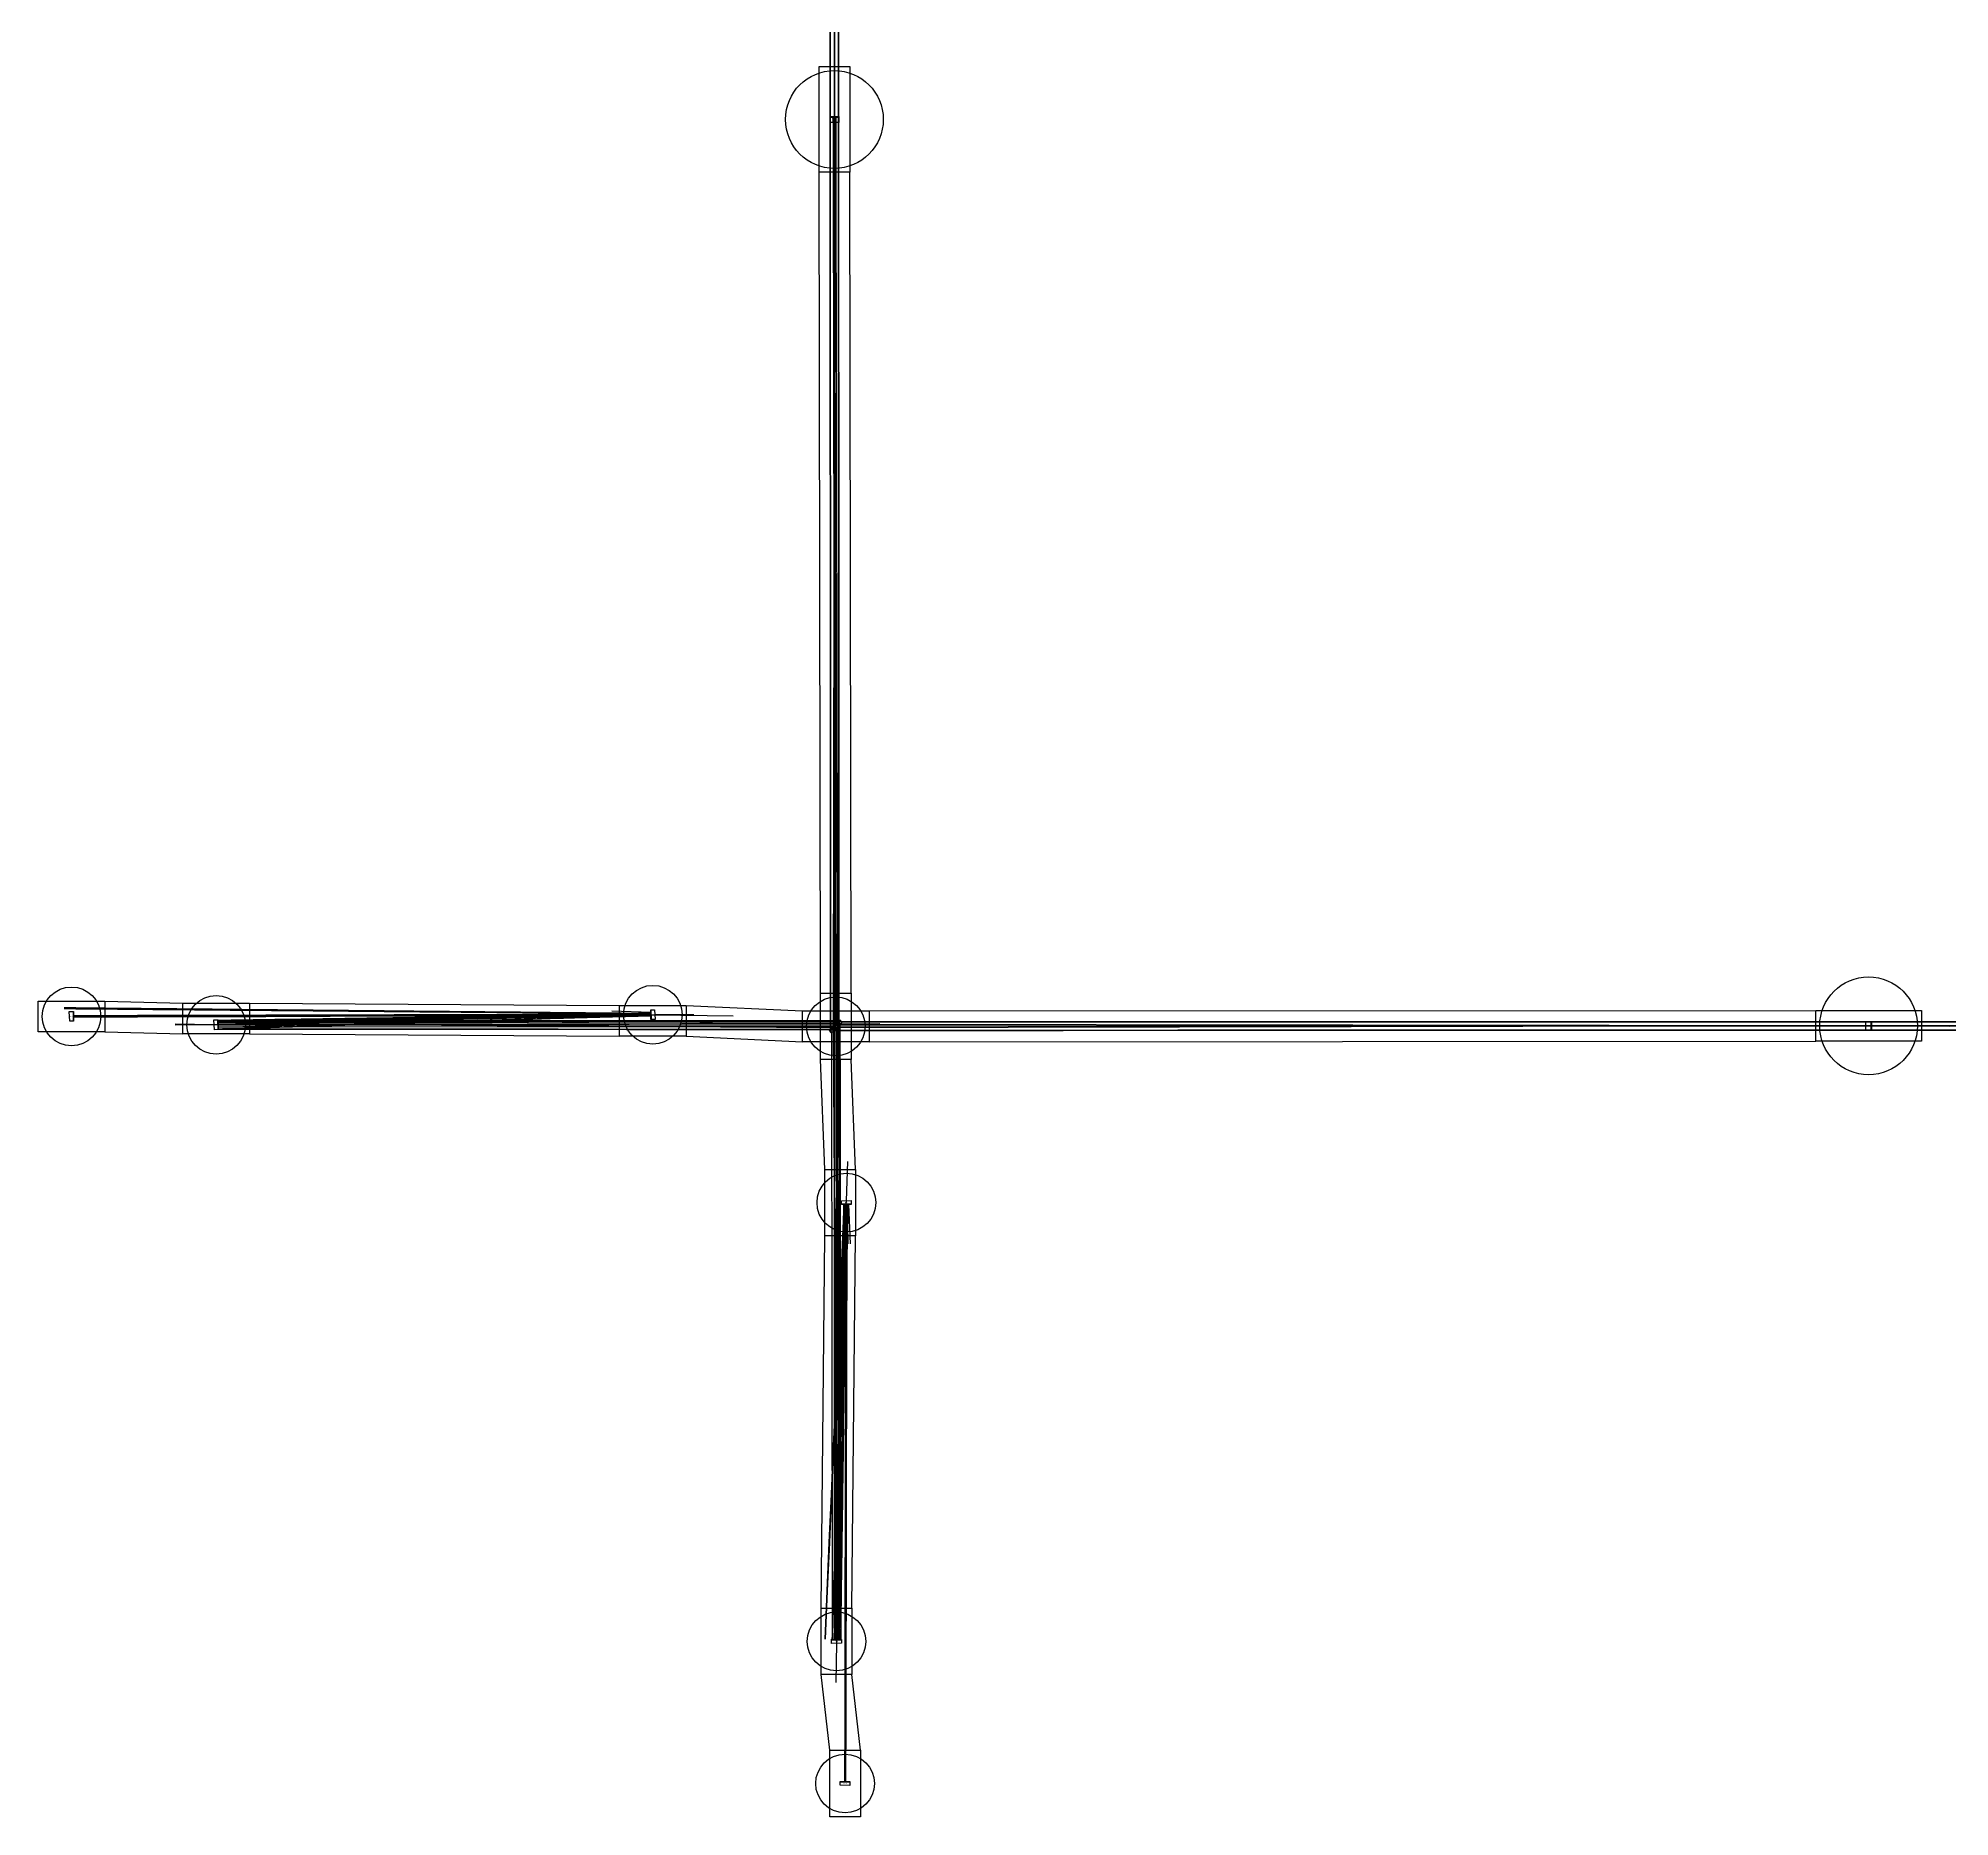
# Model space of a CAD drawing. Header units: millimetres. Extents: x -20362 to 3026657, y -20226 to 3023372.
# Drawn here: x -20362 to 28507, y -20226 to 25222 of the extents above; entities that cross this region are included whole.
import ezdxf

# ---------------------------------------------------------------- set-up
doc = ezdxf.new("R2010")
doc.units = ezdxf.units.MM
for name, color, linetype in [('main_beam', 1, 'Continuous'), ('main_beam_width', 6, 'Continuous'), ('Mirrors', 255, 'Continuous'), ('poxpoy_beam', 5, 'Continuous'), ('poxpoy_beam_width', 4, 'Continuous'), ('stray_beam', 3, 'Continuous'), ('text', 255, 'Continuous'), ('Vacuum', 255, 'Continuous')]:
    doc.layers.add(name, color=color, linetype=linetype)

msp = doc.modelspace()

# ---------------------------------------------------------------- linework, layer by layer
at = {"layer": 'main_beam'}
for p, q in [((-8, 23222), (-8, 3023222)), ((-8, 23222), (-8, 3023222)), ((-8, 1523222), (-8, 23222)), ((-8, 23072), (-8, 23222)), ((-8, 23222), (-8, 23072)), ((-8, 23222), (-8, 23072)), ((0, 0), (-8, 23072)), ((-8, 23072), (0, 0)), ((-8, 23072), (0, 0)), ((-19462, 227), (-4701, 269)), ((-4701, 269), (-19462, 227)), ((-4701, 269), (-19462, 227)), ((-4701, 269), (-19462, 227)), ((-4701, 269), (-19462, 227)), ((-4701, 269), (-15764, 12)), ((-15764, 12), (-4701, 269)), ((-15764, 12), (-4701, 269)), ((-15764, 12), (-4701, 269)), ((-15764, 12), (-4701, 269)), ((-15764, 12), (0, 0)), ((0, 0), (-15764, 12)), ((0, 0), (-15764, 12)), ((0, 0), (-15764, 12)), ((0, 0), (-15764, 12)), ((0, 0), (88, -25)), ((88, -25), (0, 0)), ((0, 0), (25, -88)), ((0, 0), (25, -88)), ((0, 0), (25, -88)), ((88, -25), (0, 0)), ((0, 0), (25, -88)), ((25, -88), (47, -15694)), ((25, -88), (47, -15694)), ((25, -88), (47, -15694)), ((25, -88), (47, -15694)), ((88, -25), (26357, -16)), ((26357, -16), (88, -25)), ((26357, -16), (88, -25)), ((26357, -16), (26507, -16)), ((26507, -16), (26357, -16)), ((26507, -16), (26357, -16)), ((26507, -16), (3026507, -16)), ((1526507, -16), (26507, -16)), ((26507, -16), (3026507, -16)), ((47, -15694), (297, -4585)), ((47, -15694), (297, -4585)), ((47, -15694), (297, -4585)), ((47, -15694), (297, -4585)), ((297, -4585), (265, -19326)), ((297, -4585), (265, -19326)), ((297, -4585), (265, -19326)), ((297, -4585), (265, -19326))]:
    msp.add_line(p, q, dxfattribs=at)
at = {"layer": 'main_beam_width'}
for points in [[(-114, 23222), (-109, 102169), (-105, 181117), (-101, 260064), (-96, 339011), (-92, 417959), (-88, 496906), (-84, 575854), (-80, 654801), (-77, 733748), (-73, 812696), (-70, 891643), (-67, 970590), (-64, 1049538), (-62, 1128485), (-60, 1207433), (-58, 1286380), (-57, 1365327), (-56, 1444275), (-56, 1523222), (-56, 1602169), (-57, 1681117), (-58, 1760064), (-60, 1839011), (-62, 1917959), (-65, 1996906), (-67, 2075854), (-70, 2154801), (-74, 2233748), (-77, 2312696), (-81, 2391643), (-85, 2470590), (-89, 2549538), (-93, 2628485), (-97, 2707433), (-101, 2786380), (-105, 2865327), (-110, 2944275), (-114, 3023222)], [(-114, 23222), (-109, 104303), (-105, 185384), (-100, 266465), (-96, 347546), (-92, 428627), (-88, 509708), (-84, 590790), (-80, 671871), (-76, 752952), (-73, 834033), (-69, 915114), (-66, 996195), (-64, 1077276), (-61, 1158357), (-59, 1239438), (-58, 1320519), (-57, 1401600), (-56, 1482681), (-56, 1563763), (-57, 1644844), (-58, 1725925), (-59, 1807006), (-61, 1888087), (-64, 1969168), (-66, 2050249), (-69, 2131330), (-73, 2212411), (-76, 2293492), (-80, 2374573), (-84, 2455654), (-88, 2536735), (-92, 2617817), (-96, 2698898), (-100, 2779979), (-105, 2861060), (-109, 2942141), (-114, 3023222)], [(98, 23222), (94, 102169), (90, 181117), (85, 260064), (81, 339011), (77, 417959), (73, 496906), (69, 575854), (65, 654801), (62, 733748), (58, 812696), (55, 891643), (52, 970590), (49, 1049538), (47, 1128485), (45, 1207433), (43, 1286380), (42, 1365327), (41, 1444275), (41, 1523222), (41, 1602169), (42, 1681117), (43, 1760064), (45, 1839011), (47, 1917959), (49, 1996906), (52, 2075854), (55, 2154801), (58, 2233748), (62, 2312696), (66, 2391643), (69, 2470590), (73, 2549538), (77, 2628485), (82, 2707433), (86, 2786380), (90, 2865327), (94, 2944275), (99, 3023222)], [(98, 23222), (94, 104303), (89, 185384), (85, 266465), (81, 347546), (77, 428627), (72, 509708), (68, 590790), (65, 671871), (61, 752952), (57, 834033), (54, 915114), (51, 996195), (48, 1077276), (46, 1158357), (44, 1239438), (43, 1320519), (42, 1401600), (41, 1482681), (41, 1563763), (42, 1644844), (43, 1725925), (44, 1807006), (46, 1888087), (48, 1969168), (51, 2050249), (54, 2131330), (57, 2212411), (61, 2293492), (65, 2374573), (68, 2455654), (72, 2536735), (77, 2617817), (81, 2698898), (85, 2779979), (89, 2861060), (94, 2942141), (98, 3023222)], [(-56, 1523222), (-56, 1439889), (-57, 1356555), (-59, 1273222), (-60, 1189889), (-63, 1106555), (-65, 1023222), (-68, 939889), (-72, 856555), (-75, 773222), (-79, 689889), (-83, 606555), (-87, 523222), (-91, 439889), (-95, 356555), (-100, 273222), (-104, 189889), (-109, 106555), (-114, 23222)], [(41, 1523222), (41, 1439889), (42, 1356555), (43, 1273222), (45, 1189889), (48, 1106555), (50, 1023222), (53, 939889), (57, 856555), (60, 773222), (64, 689889), (68, 606555), (72, 523222), (76, 439889), (80, 356555), (85, 273222), (89, 189889), (94, 106555), (98, 23222)], [(-114, 23072), (-114, 23089), (-114, 23105), (-114, 23122), (-114, 23139), (-114, 23155), (-114, 23172), (-114, 23189), (-114, 23205), (-114, 23222)], [(-114, 23222), (-114, 23205), (-114, 23189), (-114, 23172), (-114, 23155), (-114, 23139), (-114, 23122), (-114, 23105), (-114, 23089), (-114, 23072)], [(-114, 23222), (-114, 23205), (-114, 23189), (-114, 23172), (-114, 23155), (-114, 23139), (-114, 23122), (-114, 23105), (-114, 23089), (-114, 23072)], [(-108, -108), (-109, 2467), (-110, 5043), (-110, 7618), (-111, 10194), (-111, 12770), (-112, 15345), (-112, 17921), (-113, 20496), (-114, 23072)], [(-114, 23072), (-113, 20496), (-112, 17921), (-112, 15345), (-111, 12770), (-111, 10194), (-110, 7619), (-110, 5043), (-109, 2467), (-108, -108)], [(-114, 23072), (-113, 20496), (-112, 17921), (-112, 15345), (-111, 12770), (-111, 10194), (-110, 7619), (-109, 5043), (-109, 2467), (-108, -108)], [(98, 23072), (98, 23089), (98, 23105), (98, 23122), (98, 23139), (98, 23155), (98, 23172), (98, 23189), (98, 23205), (98, 23222)], [(98, 23222), (98, 23205), (98, 23189), (98, 23172), (98, 23155), (98, 23139), (98, 23122), (98, 23105), (98, 23089), (98, 23072)], [(98, 23222), (98, 23205), (98, 23189), (98, 23172), (98, 23155), (98, 23139), (98, 23122), (98, 23105), (98, 23089), (98, 23072)], [(108, 108), (107, 2660), (106, 5211), (105, 7763), (104, 10314), (103, 12866), (102, 15417), (101, 17969), (100, 20520), (98, 23072)], [(98, 23072), (100, 20520), (101, 17969), (102, 15417), (103, 12866), (104, 10314), (105, 7763), (106, 5211), (107, 2660), (108, 108)], [(98, 23072), (99, 20520), (100, 17969), (102, 15417), (103, 12866), (104, 10314), (105, 7763), (106, 5211), (107, 2660), (108, 108)], [(-19462, 240), (-17822, 245), (-16182, 249), (-14542, 254), (-12902, 259), (-11261, 263), (-9621, 268), (-7981, 273), (-6341, 277), (-4701, 282)], [(-4701, 282), (-6341, 277), (-7981, 273), (-9621, 268), (-11261, 263), (-12902, 259), (-14542, 254), (-16182, 249), (-17822, 245), (-19462, 240)], [(-4701, 282), (-6341, 277), (-7981, 273), (-9621, 268), (-11261, 263), (-12902, 258), (-14542, 254), (-16182, 249), (-17822, 244), (-19462, 240)], [(-4701, 282), (-6341, 277), (-7981, 273), (-9621, 268), (-11261, 263), (-12902, 259), (-14542, 254), (-16182, 249), (-17822, 245), (-19462, 240)], [(-4701, 282), (-6341, 277), (-7981, 273), (-9621, 268), (-11261, 263), (-12902, 259), (-14542, 254), (-16182, 249), (-17822, 245), (-19462, 240)], [(-19462, 213), (-17822, 218), (-16182, 223), (-14542, 227), (-12901, 232), (-11261, 237), (-9621, 241), (-7981, 246), (-6341, 251), (-4700, 255)], [(-4700, 255), (-6341, 251), (-7981, 246), (-9621, 241), (-11261, 237), (-12901, 232), (-14542, 227), (-16182, 223), (-17822, 218), (-19462, 213)], [(-4700, 255), (-6341, 251), (-7981, 246), (-9621, 241), (-11261, 237), (-12901, 232), (-14542, 228), (-16182, 223), (-17822, 218), (-19462, 214)], [(-4700, 255), (-6341, 251), (-7981, 246), (-9621, 241), (-11261, 237), (-12901, 232), (-14542, 227), (-16182, 223), (-17822, 218), (-19462, 213)], [(-4700, 255), (-6341, 251), (-7981, 246), (-9621, 241), (-11261, 237), (-12901, 232), (-14542, 227), (-16182, 223), (-17822, 218), (-19462, 213)], [(-4701, 282), (-4813, 280), (-4924, 279), (-5036, 277), (-5148, 276), (-5260, 274), (-5371, 272), (-5483, 271), (-5595, 269), (-5707, 267), (-5818, 266), (-5930, 264), (-6042, 263), (-6154, 261), (-6265, 259), (-6377, 258), (-6489, 256), (-6601, 255), (-6712, 253), (-6824, 251), (-6936, 250), (-7048, 248), (-7159, 246), (-7271, 245), (-7383, 243), (-7495, 242), (-7607, 240), (-7718, 238), (-7830, 237), (-7942, 235), (-8054, 234), (-8165, 232), (-8277, 230), (-8389, 229), (-8501, 227), (-8612, 225), (-8724, 224), (-8836, 222), (-8948, 221), (-9059, 219), (-9171, 217), (-9283, 216), (-9395, 214), (-9506, 213), (-9618, 211), (-9730, 209), (-9842, 208), (-9953, 206), (-10065, 204), (-10177, 203), (-10289, 201), (-10400, 200), (-10512, 198), (-10624, 196), (-10736, 195), (-10847, 193), (-10959, 192), (-11071, 190), (-11183, 188), (-11294, 187), (-11406, 185), (-11518, 183), (-11630, 182), (-11742, 180), (-11853, 179), (-11965, 177), (-12077, 175), (-12189, 174), (-12300, 172), (-12412, 171), (-12524, 169), (-12636, 167), (-12747, 166), (-12859, 164), (-12971, 162), (-13083, 161), (-13194, 159), (-13306, 158), (-13418, 156), (-13530, 154), (-13641, 153), (-13753, 151), (-13865, 150), (-13977, 148), (-14088, 146), (-14200, 145), (-14312, 143), (-14424, 141), (-14535, 140), (-14647, 138), (-14759, 137), (-14871, 135), (-14982, 133), (-15094, 132), (-15206, 130), (-15318, 129), (-15429, 127), (-15541, 125), (-15653, 124), (-15765, 122)], [(-15765, 122), (-15653, 124), (-15541, 125), (-15429, 127), (-15318, 129), (-15206, 130), (-15094, 132), (-14982, 133), (-14871, 135), (-14759, 137), (-14647, 138), (-14535, 140), (-14424, 141), (-14312, 143), (-14200, 145), (-14088, 146), (-13977, 148), (-13865, 150), (-13753, 151), (-13641, 153), (-13530, 154), (-13418, 156), (-13306, 158), (-13194, 159), (-13083, 161), (-12971, 162), (-12859, 164), (-12747, 166), (-12636, 167), (-12524, 169), (-12412, 171), (-12300, 172), (-12189, 174), (-12077, 175), (-11965, 177), (-11853, 179), (-11742, 180), (-11630, 182), (-11518, 183), (-11406, 185), (-11294, 187), (-11183, 188), (-11071, 190), (-10959, 192), (-10847, 193), (-10736, 195), (-10624, 196), (-10512, 198), (-10400, 200), (-10289, 201), (-10177, 203), (-10065, 204), (-9953, 206), (-9842, 208), (-9730, 209), (-9618, 211), (-9506, 213), (-9395, 214), (-9283, 216), (-9171, 217), (-9059, 219), (-8948, 221), (-8836, 222), (-8724, 224), (-8612, 225), (-8501, 227), (-8389, 229), (-8277, 230), (-8165, 232), (-8054, 234), (-7942, 235), (-7830, 237), (-7718, 238), (-7607, 240), (-7495, 242), (-7383, 243), (-7271, 245), (-7159, 246), (-7048, 248), (-6936, 250), (-6824, 251), (-6712, 253), (-6601, 255), (-6489, 256), (-6377, 258), (-6265, 259), (-6154, 261), (-6042, 263), (-5930, 264), (-5818, 266), (-5707, 267), (-5595, 269), (-5483, 271), (-5371, 272), (-5260, 274), (-5148, 276), (-5036, 277), (-4924, 279), (-4813, 280), (-4701, 282)], [(-15765, 122), (-15653, 124), (-15541, 125), (-15429, 127), (-15318, 128), (-15206, 130), (-15094, 132), (-14982, 133), (-14871, 135), (-14759, 137), (-14647, 138), (-14535, 140), (-14424, 141), (-14312, 143), (-14200, 145), (-14088, 146), (-13977, 148), (-13865, 149), (-13753, 151), (-13641, 153), (-13530, 154), (-13418, 156), (-13306, 158), (-13194, 159), (-13083, 161), (-12971, 162), (-12859, 164), (-12747, 166), (-12636, 167), (-12524, 169), (-12412, 170), (-12300, 172), (-12189, 174), (-12077, 175), (-11965, 177), (-11853, 179), (-11742, 180), (-11630, 182), (-11518, 183), (-11406, 185), (-11294, 187), (-11183, 188), (-11071, 190), (-10959, 191), (-10847, 193), (-10736, 195), (-10624, 196), (-10512, 198), (-10400, 200), (-10289, 201), (-10177, 203), (-10065, 204), (-9953, 206), (-9842, 208), (-9730, 209), (-9618, 211), (-9506, 212), (-9395, 214), (-9283, 216), (-9171, 217), (-9059, 219), (-8948, 221), (-8836, 222), (-8724, 224), (-8612, 225), (-8501, 227), (-8389, 229), (-8277, 230), (-8165, 232), (-8054, 233), (-7942, 235), (-7830, 237), (-7718, 238), (-7607, 240), (-7495, 242), (-7383, 243), (-7271, 245), (-7159, 246), (-7048, 248), (-6936, 250), (-6824, 251), (-6712, 253), (-6601, 254), (-6489, 256), (-6377, 258), (-6265, 259), (-6154, 261), (-6042, 263), (-5930, 264), (-5818, 266), (-5707, 267), (-5595, 269), (-5483, 271), (-5371, 272), (-5260, 274), (-5148, 275), (-5036, 277), (-4924, 279), (-4813, 280), (-4701, 282)], [(-15765, 122), (-15653, 124), (-15541, 126), (-15429, 127), (-15318, 129), (-15206, 130), (-15094, 132), (-14982, 134), (-14871, 135), (-14759, 137), (-14647, 139), (-14535, 140), (-14424, 142), (-14312, 143), (-14200, 145), (-14088, 147), (-13977, 148), (-13865, 150), (-13753, 151), (-13641, 153), (-13530, 155), (-13418, 156), (-13306, 158), (-13194, 159), (-13083, 161), (-12971, 163), (-12859, 164), (-12747, 166), (-12636, 168), (-12524, 169), (-12412, 171), (-12300, 172), (-12189, 174), (-12077, 176), (-11965, 177), (-11853, 179), (-11742, 180), (-11630, 182), (-11518, 184), (-11406, 185), (-11294, 187), (-11183, 189), (-11071, 190), (-10959, 192), (-10847, 193), (-10736, 195), (-10624, 197), (-10512, 198), (-10400, 200), (-10289, 201), (-10177, 203), (-10065, 205), (-9953, 206), (-9842, 208), (-9730, 209), (-9618, 211), (-9506, 213), (-9395, 214), (-9283, 216), (-9171, 218), (-9059, 219), (-8948, 221), (-8836, 222), (-8724, 224), (-8612, 226), (-8501, 227), (-8389, 229), (-8277, 230), (-8165, 232), (-8054, 234), (-7942, 235), (-7830, 237), (-7718, 238), (-7607, 240), (-7495, 242), (-7383, 243), (-7271, 245), (-7159, 247), (-7048, 248), (-6936, 250), (-6824, 251), (-6712, 253), (-6601, 255), (-6489, 256), (-6377, 258), (-6265, 259), (-6154, 261), (-6042, 263), (-5930, 264), (-5818, 266), (-5707, 268), (-5595, 269), (-5483, 271), (-5371, 272), (-5260, 274), (-5148, 276), (-5036, 277), (-4924, 279), (-4813, 280), (-4701, 282)], [(-15765, 122), (-15653, 124), (-15541, 125), (-15429, 127), (-15318, 128), (-15206, 130), (-15094, 132), (-14982, 133), (-14871, 135), (-14759, 136), (-14647, 138), (-14535, 140), (-14424, 141), (-14312, 143), (-14200, 145), (-14088, 146), (-13977, 148), (-13865, 149), (-13753, 151), (-13641, 153), (-13530, 154), (-13418, 156), (-13306, 157), (-13194, 159), (-13083, 161), (-12971, 162), (-12859, 164), (-12747, 166), (-12636, 167), (-12524, 169), (-12412, 170), (-12300, 172), (-12189, 174), (-12077, 175), (-11965, 177), (-11853, 178), (-11742, 180), (-11630, 182), (-11518, 183), (-11406, 185), (-11294, 187), (-11183, 188), (-11071, 190), (-10959, 191), (-10847, 193), (-10736, 195), (-10624, 196), (-10512, 198), (-10400, 200), (-10289, 201), (-10177, 203), (-10065, 204), (-9953, 206), (-9842, 208), (-9730, 209), (-9618, 211), (-9506, 212), (-9395, 214), (-9283, 216), (-9171, 217), (-9059, 219), (-8948, 221), (-8836, 222), (-8724, 224), (-8612, 225), (-8501, 227), (-8389, 229), (-8277, 230), (-8165, 232), (-8054, 233), (-7942, 235), (-7830, 237), (-7718, 238), (-7607, 240), (-7495, 242), (-7383, 243), (-7271, 245), (-7159, 246), (-7048, 248), (-6936, 250), (-6824, 251), (-6712, 253), (-6601, 254), (-6489, 256), (-6377, 258), (-6265, 259), (-6154, 261), (-6042, 263), (-5930, 264), (-5818, 266), (-5707, 267), (-5595, 269), (-5483, 271), (-5371, 272), (-5260, 274), (-5148, 275), (-5036, 277), (-4924, 279), (-4813, 280), (-4701, 282)], [(-15765, 122), (-14001, 121), (-12237, 119), (-10474, 117), (-8710, 116), (-6946, 114), (-5183, 113), (-3419, 111), (-1655, 110), (108, 108)], [(108, 108), (-1655, 110), (-3419, 111), (-5183, 113), (-6946, 114), (-8710, 116), (-10474, 117), (-12237, 119), (-14001, 121), (-15765, 122)], [(108, 108), (-1655, 110), (-3419, 111), (-5183, 113), (-6946, 114), (-8710, 116), (-10474, 117), (-12237, 119), (-14001, 120), (-15765, 122)], [(109, 109), (-1655, 110), (-3419, 112), (-5183, 113), (-6946, 115), (-8710, 116), (-10474, 118), (-12237, 119), (-14001, 121), (-15765, 122)], [(108, 108), (-1656, 110), (-3419, 111), (-5183, 113), (-6946, 114), (-8710, 116), (-10474, 117), (-12237, 119), (-14001, 120), (-15765, 122)], [(-4700, 255), (-4812, 252), (-4924, 248), (-5036, 245), (-5147, 241), (-5259, 237), (-5371, 234), (-5483, 230), (-5594, 227), (-5706, 223), (-5818, 220), (-5930, 216), (-6041, 212), (-6153, 209), (-6265, 205), (-6377, 202), (-6488, 198), (-6600, 195), (-6712, 191), (-6823, 188), (-6935, 184), (-7047, 180), (-7159, 177), (-7270, 173), (-7382, 170), (-7494, 166), (-7606, 163), (-7717, 159), (-7829, 155), (-7941, 152), (-8053, 148), (-8164, 145), (-8276, 141), (-8388, 138), (-8499, 134), (-8611, 130), (-8723, 127), (-8835, 123), (-8946, 120), (-9058, 116), (-9170, 113), (-9282, 109), (-9393, 106), (-9505, 102), (-9617, 98), (-9729, 95), (-9840, 91), (-9952, 88), (-10064, 84), (-10176, 81), (-10287, 77), (-10399, 73), (-10511, 70), (-10622, 66), (-10734, 63), (-10846, 59), (-10958, 56), (-11069, 52), (-11181, 48), (-11293, 45), (-11405, 41), (-11516, 38), (-11628, 34), (-11740, 31), (-11852, 27), (-11963, 24), (-12075, 20), (-12187, 16), (-12298, 13), (-12410, 9), (-12522, 6), (-12634, 2), (-12745, -1), (-12857, -5), (-12969, -9), (-13081, -12), (-13192, -16), (-13304, -19), (-13416, -23), (-13528, -26), (-13639, -30), (-13751, -34), (-13863, -37), (-13975, -41), (-14086, -44), (-14198, -48), (-14310, -51), (-14421, -55), (-14533, -58), (-14645, -62), (-14757, -66), (-14868, -69), (-14980, -73), (-15092, -76), (-15204, -80), (-15315, -83), (-15427, -87), (-15539, -91), (-15651, -94), (-15762, -98)], [(-15762, -98), (-15651, -94), (-15539, -91), (-15427, -87), (-15315, -83), (-15204, -80), (-15092, -76), (-14980, -73), (-14868, -69), (-14757, -66), (-14645, -62), (-14533, -58), (-14421, -55), (-14310, -51), (-14198, -48), (-14086, -44), (-13975, -41), (-13863, -37), (-13751, -33), (-13639, -30), (-13528, -26), (-13416, -23), (-13304, -19), (-13192, -16), (-13081, -12), (-12969, -9), (-12857, -5), (-12745, -1), (-12634, 2), (-12522, 6), (-12410, 9), (-12298, 13), (-12187, 16), (-12075, 20), (-11963, 24), (-11852, 27), (-11740, 31), (-11628, 34), (-11516, 38), (-11405, 41), (-11293, 45), (-11181, 48), (-11069, 52), (-10958, 56), (-10846, 59), (-10734, 63), (-10622, 66), (-10511, 70), (-10399, 73), (-10287, 77), (-10176, 81), (-10064, 84), (-9952, 88), (-9840, 91), (-9729, 95), (-9617, 98), (-9505, 102), (-9393, 106), (-9282, 109), (-9170, 113), (-9058, 116), (-8946, 120), (-8835, 123), (-8723, 127), (-8611, 130), (-8499, 134), (-8388, 138), (-8276, 141), (-8164, 145), (-8053, 148), (-7941, 152), (-7829, 155), (-7717, 159), (-7606, 163), (-7494, 166), (-7382, 170), (-7270, 173), (-7159, 177), (-7047, 180), (-6935, 184), (-6823, 188), (-6712, 191), (-6600, 195), (-6488, 198), (-6377, 202), (-6265, 205), (-6153, 209), (-6041, 212), (-5930, 216), (-5818, 220), (-5706, 223), (-5594, 227), (-5483, 230), (-5371, 234), (-5259, 237), (-5147, 241), (-5036, 245), (-4924, 248), (-4812, 252), (-4700, 255)], [(-15762, -98), (-15651, -94), (-15539, -90), (-15427, -87), (-15315, -83), (-15204, -80), (-15092, -76), (-14980, -73), (-14868, -69), (-14757, -66), (-14645, -62), (-14533, -58), (-14421, -55), (-14310, -51), (-14198, -48), (-14086, -44), (-13975, -41), (-13863, -37), (-13751, -33), (-13639, -30), (-13528, -26), (-13416, -23), (-13304, -19), (-13192, -16), (-13081, -12), (-12969, -8), (-12857, -5), (-12745, -1), (-12634, 2), (-12522, 6), (-12410, 9), (-12298, 13), (-12187, 16), (-12075, 20), (-11963, 24), (-11852, 27), (-11740, 31), (-11628, 34), (-11516, 38), (-11405, 41), (-11293, 45), (-11181, 49), (-11069, 52), (-10958, 56), (-10846, 59), (-10734, 63), (-10622, 66), (-10511, 70), (-10399, 73), (-10287, 77), (-10176, 81), (-10064, 84), (-9952, 88), (-9840, 91), (-9729, 95), (-9617, 98), (-9505, 102), (-9393, 106), (-9282, 109), (-9170, 113), (-9058, 116), (-8946, 120), (-8835, 123), (-8723, 127), (-8611, 131), (-8499, 134), (-8388, 138), (-8276, 141), (-8164, 145), (-8053, 148), (-7941, 152), (-7829, 155), (-7717, 159), (-7606, 163), (-7494, 166), (-7382, 170), (-7270, 173), (-7159, 177), (-7047, 180), (-6935, 184), (-6823, 188), (-6712, 191), (-6600, 195), (-6488, 198), (-6377, 202), (-6265, 205), (-6153, 209), (-6041, 213), (-5930, 216), (-5818, 220), (-5706, 223), (-5594, 227), (-5483, 230), (-5371, 234), (-5259, 237), (-5147, 241), (-5036, 245), (-4924, 248), (-4812, 252), (-4700, 255)], [(-15762, -98), (-15651, -94), (-15539, -91), (-15427, -87), (-15315, -84), (-15204, -80), (-15092, -77), (-14980, -73), (-14868, -69), (-14757, -66), (-14645, -62), (-14533, -59), (-14421, -55), (-14310, -52), (-14198, -48), (-14086, -44), (-13975, -41), (-13863, -37), (-13751, -34), (-13639, -30), (-13528, -27), (-13416, -23), (-13304, -20), (-13192, -16), (-13081, -12), (-12969, -9), (-12857, -5), (-12745, -2), (-12634, 2), (-12522, 5), (-12410, 9), (-12298, 13), (-12187, 16), (-12075, 20), (-11963, 23), (-11852, 27), (-11740, 30), (-11628, 34), (-11516, 38), (-11405, 41), (-11293, 45), (-11181, 48), (-11069, 52), (-10958, 55), (-10846, 59), (-10734, 63), (-10622, 66), (-10511, 70), (-10399, 73), (-10287, 77), (-10176, 80), (-10064, 84), (-9952, 88), (-9840, 91), (-9729, 95), (-9617, 98), (-9505, 102), (-9393, 105), (-9282, 109), (-9170, 113), (-9058, 116), (-8946, 120), (-8835, 123), (-8723, 127), (-8611, 130), (-8499, 134), (-8388, 137), (-8276, 141), (-8164, 145), (-8053, 148), (-7941, 152), (-7829, 155), (-7717, 159), (-7606, 162), (-7494, 166), (-7382, 170), (-7270, 173), (-7159, 177), (-7047, 180), (-6935, 184), (-6823, 187), (-6712, 191), (-6600, 195), (-6488, 198), (-6377, 202), (-6265, 205), (-6153, 209), (-6041, 212), (-5930, 216), (-5818, 220), (-5706, 223), (-5594, 227), (-5483, 230), (-5371, 234), (-5259, 237), (-5147, 241), (-5036, 245), (-4924, 248), (-4812, 252), (-4700, 255)], [(-15762, -98), (-15651, -94), (-15539, -90), (-15427, -87), (-15315, -83), (-15204, -80), (-15092, -76), (-14980, -73), (-14868, -69), (-14757, -65), (-14645, -62), (-14533, -58), (-14421, -55), (-14310, -51), (-14198, -48), (-14086, -44), (-13975, -40), (-13863, -37), (-13751, -33), (-13639, -30), (-13528, -26), (-13416, -23), (-13304, -19), (-13192, -16), (-13081, -12), (-12969, -8), (-12857, -5), (-12745, -1), (-12634, 2), (-12522, 6), (-12410, 9), (-12298, 13), (-12187, 17), (-12075, 20), (-11963, 24), (-11852, 27), (-11740, 31), (-11628, 34), (-11516, 38), (-11405, 41), (-11293, 45), (-11181, 49), (-11069, 52), (-10958, 56), (-10846, 59), (-10734, 63), (-10622, 66), (-10511, 70), (-10399, 74), (-10287, 77), (-10176, 81), (-10064, 84), (-9952, 88), (-9840, 91), (-9729, 95), (-9617, 98), (-9505, 102), (-9393, 106), (-9282, 109), (-9170, 113), (-9058, 116), (-8946, 120), (-8835, 123), (-8723, 127), (-8611, 131), (-8499, 134), (-8388, 138), (-8276, 141), (-8164, 145), (-8053, 148), (-7941, 152), (-7829, 156), (-7717, 159), (-7606, 163), (-7494, 166), (-7382, 170), (-7270, 173), (-7159, 177), (-7047, 180), (-6935, 184), (-6823, 188), (-6712, 191), (-6600, 195), (-6488, 198), (-6377, 202), (-6265, 205), (-6153, 209), (-6041, 213), (-5930, 216), (-5818, 220), (-5706, 223), (-5594, 227), (-5483, 230), (-5371, 234), (-5259, 237), (-5147, 241), (-5036, 245), (-4924, 248), (-4812, 252), (-4700, 255)], [(108, 108), (118, 105), (128, 103), (138, 100), (148, 97), (157, 94), (167, 92), (177, 89), (187, 86), (197, 83)], [(108, 108), (111, 98), (114, 89), (117, 79), (119, 69), (122, 59), (125, 49), (128, 40), (131, 30), (133, 20)], [(197, 83), (187, 86), (177, 89), (167, 91), (157, 94), (148, 97), (138, 100), (128, 103), (118, 105), (108, 108)], [(108, 108), (111, 98), (114, 89), (117, 79), (119, 69), (122, 59), (125, 49), (128, 40), (130, 30), (133, 20)], [(108, 108), (111, 98), (114, 88), (116, 79), (119, 69), (122, 59), (125, 49), (128, 39), (130, 30), (133, 20)], [(197, 83), (187, 86), (177, 89), (168, 92), (158, 95), (148, 97), (138, 100), (128, 103), (118, 106), (109, 109)], [(109, 109), (111, 99), (114, 89), (117, 79), (120, 69), (123, 60), (125, 50), (128, 40), (131, 30), (134, 20)], [(133, 20), (136, -1726), (139, -3472), (141, -5218), (144, -6964), (147, -8711), (149, -10457), (152, -12203), (155, -13949), (157, -15695)], [(133, 20), (136, -1726), (139, -3472), (141, -5218), (144, -6964), (147, -8711), (149, -10457), (152, -12203), (155, -13949), (157, -15695)], [(133, 20), (136, -1726), (138, -3472), (141, -5218), (144, -6965), (146, -8711), (149, -10457), (152, -12203), (154, -13949), (157, -15695)], [(134, 20), (136, -1726), (139, -3472), (142, -5218), (144, -6964), (147, -8710), (150, -10456), (152, -12203), (155, -13949), (158, -15695)], [(26357, 90), (23450, 89), (20544, 88), (17637, 88), (14730, 87), (11824, 86), (8917, 85), (6010, 85), (3104, 84), (197, 83)], [(197, 83), (3103, 84), (6010, 85), (8917, 85), (11824, 86), (14730, 87), (17637, 87), (20544, 88), (23450, 89), (26357, 89)], [(26357, 89), (23450, 89), (20544, 88), (17637, 87), (14730, 86), (11824, 86), (8917, 85), (6010, 84), (3103, 84), (197, 83)], [(26507, 90), (26490, 90), (26474, 90), (26457, 90), (26440, 90), (26424, 90), (26407, 90), (26390, 90), (26374, 90), (26357, 90)], [(26357, 89), (26374, 89), (26390, 89), (26407, 89), (26424, 89), (26440, 89), (26457, 89), (26474, 89), (26490, 89), (26507, 89)], [(26507, 89), (26490, 89), (26474, 89), (26457, 89), (26440, 89), (26424, 89), (26407, 89), (26390, 89), (26374, 89), (26357, 89)], [(26507, 89), (105454, 85), (184402, 80), (263349, 76), (342297, 72), (421244, 68), (500191, 64), (579139, 60), (658086, 56), (737033, 52), (815981, 49), (894928, 45), (973876, 42), (1052823, 40), (1131770, 37), (1210718, 35), (1289665, 34), (1368612, 32), (1447560, 32), (1526507, 32), (1605454, 32), (1684402, 33), (1763349, 34), (1842297, 36), (1921244, 38), (2000191, 41), (2079139, 44), (2158086, 47), (2237033, 50), (2315981, 54), (2394928, 58), (2473876, 62), (2552823, 66), (2631770, 70), (2710718, 74), (2789665, 78), (2868612, 82), (2947560, 87), (3026507, 91)], [(1526507, 32), (1443174, 32), (1359840, 33), (1276507, 35), (1193174, 37), (1109840, 39), (1026507, 41), (943174, 44), (859840, 48), (776507, 51), (693174, 55), (609840, 59), (526507, 63), (443174, 67), (359840, 71), (276507, 76), (193174, 80), (109840, 85), (26507, 90)], [(26507, 90), (107588, 85), (188669, 81), (269750, 76), (350831, 72), (431913, 68), (512994, 64), (594075, 60), (675156, 56), (756237, 52), (837318, 49), (918399, 45), (999480, 42), (1080561, 40), (1161642, 37), (1242723, 35), (1323804, 34), (1404885, 33), (1485967, 32), (1567048, 32), (1648129, 33), (1729210, 34), (1810291, 35), (1891372, 37), (1972453, 40), (2053534, 42), (2134615, 45), (2215696, 49), (2296777, 52), (2377858, 56), (2458940, 60), (2540021, 64), (2621102, 68), (2702183, 72), (2783264, 76), (2864345, 81), (2945426, 85), (3026507, 90)], [(-108, -108), (-1847, -107), (-3587, -106), (-5326, -105), (-7066, -103), (-8805, -102), (-10544, -101), (-12284, -100), (-14023, -99), (-15762, -98)], [(-15762, -98), (-14023, -99), (-12284, -100), (-10544, -101), (-8805, -102), (-7066, -104), (-5326, -105), (-3587, -106), (-1848, -107), (-108, -108)], [(-108, -108), (-1848, -107), (-3587, -106), (-5326, -105), (-7066, -104), (-8805, -102), (-10544, -101), (-12284, -100), (-14023, -99), (-15762, -98)], [(-108, -108), (-1848, -107), (-3587, -106), (-5326, -105), (-7066, -104), (-8805, -102), (-10544, -101), (-12284, -100), (-14023, -99), (-15762, -98)], [(-109, -109), (-1848, -107), (-3587, -106), (-5327, -105), (-7066, -104), (-8805, -103), (-10544, -102), (-12284, -100), (-14023, -99), (-15762, -98)], [(-21, -134), (-30, -131), (-40, -128), (-50, -125), (-60, -122), (-70, -120), (-79, -117), (-89, -114), (-99, -111), (-109, -109)], [(-109, -109), (-106, -118), (-103, -128), (-100, -138), (-98, -148), (-95, -157), (-92, -167), (-89, -177), (-87, -187), (-84, -196)], [(-108, -108), (-99, -111), (-89, -114), (-79, -117), (-69, -119), (-59, -122), (-50, -125), (-40, -128), (-30, -130), (-20, -133)], [(-108, -108), (-106, -118), (-103, -128), (-100, -138), (-97, -147), (-94, -157), (-92, -167), (-89, -177), (-86, -186), (-83, -196)], [(-20, -133), (-30, -130), (-40, -128), (-50, -125), (-59, -122), (-69, -119), (-79, -117), (-89, -114), (-98, -111), (-108, -108)], [(-108, -108), (-106, -118), (-103, -128), (-100, -138), (-97, -147), (-94, -157), (-92, -167), (-89, -177), (-86, -186), (-83, -196)], [(-108, -108), (-105, -118), (-103, -128), (-100, -137), (-97, -147), (-94, -157), (-92, -167), (-89, -176), (-86, -186), (-83, -196)], [(-84, -196), (-81, -1918), (-79, -3640), (-77, -5362), (-75, -7084), (-72, -8805), (-70, -10527), (-68, -12249), (-65, -13971), (-63, -15693)], [(-83, -196), (-81, -1918), (-79, -3640), (-77, -5362), (-74, -7083), (-72, -8805), (-70, -10527), (-67, -12249), (-65, -13971), (-63, -15693)], [(-83, -196), (-81, -1918), (-79, -3640), (-77, -5362), (-74, -7083), (-72, -8805), (-70, -10527), (-67, -12249), (-65, -13971), (-63, -15693)], [(-83, -196), (-81, -1918), (-79, -3640), (-76, -5361), (-74, -7083), (-72, -8805), (-70, -10527), (-67, -12249), (-65, -13971), (-63, -15693)], [(26357, -122), (23426, -124), (20495, -125), (17564, -126), (14634, -127), (11703, -129), (8772, -130), (5841, -131), (2910, -132), (-21, -134)], [(-20, -133), (2910, -132), (5841, -131), (8772, -129), (11703, -128), (14634, -127), (17565, -126), (20495, -124), (23426, -123), (26357, -122)], [(26357, -122), (23426, -123), (20495, -124), (17565, -126), (14634, -127), (11703, -128), (8772, -129), (5841, -131), (2911, -132), (-20, -133)], [(26357, -122), (26374, -122), (26390, -122), (26407, -122), (26424, -122), (26440, -122), (26457, -122), (26474, -122), (26490, -122), (26507, -122)], [(26507, -122), (26490, -122), (26474, -122), (26457, -122), (26440, -122), (26424, -122), (26407, -122), (26390, -122), (26374, -122), (26357, -122)], [(26507, -122), (26490, -122), (26474, -122), (26457, -122), (26440, -122), (26424, -122), (26407, -122), (26390, -122), (26374, -122), (26357, -122)], [(26507, -122), (105454, -118), (184402, -113), (263349, -109), (342297, -105), (421244, -100), (500191, -96), (579139, -92), (658086, -89), (737033, -85), (815981, -81), (894928, -78), (973876, -75), (1052823, -72), (1131770, -70), (1210718, -68), (1289665, -66), (1368612, -65), (1447560, -65), (1526507, -64), (1605454, -65), (1684402, -66), (1763349, -67), (1842297, -69), (1921244, -71), (2000191, -74), (2079139, -77), (2158086, -80), (2237033, -83), (2315981, -87), (2394928, -90), (2473876, -94), (2552823, -98), (2631770, -102), (2710718, -107), (2789665, -111), (2868612, -115), (2947560, -120), (3026507, -124)], [(1526507, -65), (1443174, -65), (1359840, -66), (1276507, -67), (1193174, -69), (1109840, -72), (1026507, -74), (943174, -77), (859840, -80), (776507, -84), (693174, -88), (609840, -92), (526507, -96), (443174, -100), (359840, -104), (276507, -109), (193174, -113), (109840, -118), (26507, -122)], [(26507, -122), (107588, -118), (188669, -113), (269750, -109), (350831, -105), (431913, -100), (512994, -96), (594075, -92), (675156, -89), (756237, -85), (837318, -81), (918399, -78), (999480, -75), (1080561, -72), (1161642, -70), (1242723, -68), (1323804, -67), (1404885, -66), (1485967, -65), (1567048, -65), (1648129, -66), (1729210, -67), (1810291, -68), (1891372, -70), (1972453, -72), (2053534, -75), (2134615, -78), (2215696, -81), (2296777, -85), (2377858, -89), (2458940, -92), (2540021, -96), (2621102, -100), (2702183, -105), (2783264, -109), (2864345, -113), (2945426, -118), (3026507, -122)], [(-63, -15693), (-59, -15580), (-56, -15468), (-52, -15356), (-49, -15244), (-45, -15132), (-42, -15019), (-38, -14907), (-35, -14795), (-31, -14683), (-28, -14571), (-24, -14458), (-21, -14346), (-17, -14234), (-14, -14122), (-10, -14010), (-7, -13897), (-3, -13785), (0, -13673), (4, -13561), (7, -13449), (11, -13336), (14, -13224), (18, -13112), (21, -13000), (25, -12888), (28, -12775), (32, -12663), (35, -12551), (39, -12439), (42, -12327), (46, -12214), (49, -12102), (53, -11990), (56, -11878), (60, -11766), (63, -11653), (67, -11541), (71, -11429), (74, -11317), (78, -11205), (81, -11092), (85, -10980), (88, -10868), (92, -10756), (95, -10644), (99, -10532), (102, -10419), (106, -10307), (109, -10195), (113, -10083), (116, -9971), (120, -9858), (123, -9746), (127, -9634), (130, -9522), (134, -9410), (137, -9297), (141, -9185), (144, -9073), (148, -8961), (151, -8849), (155, -8736), (158, -8624), (162, -8512), (165, -8400), (169, -8288), (172, -8175), (176, -8063), (179, -7951), (183, -7839), (186, -7727), (190, -7614), (193, -7502), (197, -7390), (200, -7278), (204, -7166), (207, -7053), (211, -6941), (214, -6829), (218, -6717), (221, -6605), (225, -6492), (228, -6380), (232, -6268), (235, -6156), (239, -6044), (242, -5931), (246, -5819), (249, -5707), (253, -5595), (256, -5483), (260, -5370), (263, -5258), (267, -5146), (270, -5034), (274, -4922), (277, -4809), (281, -4697), (285, -4585)], [(-63, -15693), (-59, -15580), (-56, -15468), (-52, -15356), (-49, -15244), (-45, -15132), (-42, -15019), (-38, -14907), (-35, -14795), (-31, -14683), (-28, -14571), (-24, -14458), (-21, -14346), (-17, -14234), (-14, -14122), (-10, -14010), (-7, -13897), (-3, -13785), (0, -13673), (4, -13561), (7, -13449), (11, -13336), (14, -13224), (18, -13112), (21, -13000), (25, -12888), (28, -12775), (32, -12663), (35, -12551), (39, -12439), (42, -12327), (46, -12214), (49, -12102), (53, -11990), (57, -11878), (60, -11766), (64, -11653), (67, -11541), (71, -11429), (74, -11317), (78, -11205), (81, -11092), (85, -10980), (88, -10868), (92, -10756), (95, -10644), (99, -10532), (102, -10419), (106, -10307), (109, -10195), (113, -10083), (116, -9971), (120, -9858), (123, -9746), (127, -9634), (130, -9522), (134, -9410), (137, -9297), (141, -9185), (144, -9073), (148, -8961), (151, -8849), (155, -8736), (158, -8624), (162, -8512), (165, -8400), (169, -8288), (172, -8175), (176, -8063), (179, -7951), (183, -7839), (186, -7727), (190, -7614), (193, -7502), (197, -7390), (200, -7278), (204, -7166), (207, -7053), (211, -6941), (214, -6829), (218, -6717), (221, -6605), (225, -6492), (228, -6380), (232, -6268), (235, -6156), (239, -6044), (242, -5931), (246, -5819), (249, -5707), (253, -5595), (256, -5483), (260, -5370), (263, -5258), (267, -5146), (271, -5034), (274, -4922), (278, -4809), (281, -4697), (285, -4585)], [(-63, -15693), (-60, -15580), (-56, -15468), (-53, -15356), (-49, -15244), (-46, -15132), (-42, -15019), (-39, -14907), (-35, -14795), (-32, -14683), (-28, -14571), (-25, -14458), (-21, -14346), (-18, -14234), (-14, -14122), (-10, -14010), (-7, -13897), (-3, -13785), (0, -13673), (4, -13561), (7, -13449), (11, -13336), (14, -13224), (18, -13112), (21, -13000), (25, -12888), (28, -12775), (32, -12663), (35, -12551), (39, -12439), (42, -12327), (46, -12214), (49, -12102), (53, -11990), (56, -11878), (60, -11766), (63, -11653), (67, -11541), (70, -11429), (74, -11317), (77, -11205), (81, -11092), (84, -10980), (88, -10868), (91, -10756), (95, -10644), (98, -10532), (102, -10419), (105, -10307), (109, -10195), (112, -10083), (116, -9971), (119, -9858), (123, -9746), (126, -9634), (130, -9522), (133, -9410), (137, -9297), (141, -9185), (144, -9073), (148, -8961), (151, -8849), (155, -8736), (158, -8624), (162, -8512), (165, -8400), (169, -8288), (172, -8175), (176, -8063), (179, -7951), (183, -7839), (186, -7727), (190, -7614), (193, -7502), (197, -7390), (200, -7278), (204, -7166), (207, -7053), (211, -6941), (214, -6829), (218, -6717), (221, -6605), (225, -6492), (228, -6380), (232, -6268), (235, -6156), (239, -6044), (242, -5931), (246, -5819), (249, -5707), (253, -5595), (256, -5483), (260, -5370), (263, -5258), (267, -5146), (270, -5034), (274, -4922), (277, -4809), (281, -4697), (284, -4585)], [(-63, -15693), (-59, -15580), (-56, -15468), (-52, -15356), (-49, -15244), (-45, -15132), (-42, -15019), (-38, -14907), (-35, -14795), (-31, -14683), (-28, -14571), (-24, -14458), (-21, -14346), (-17, -14234), (-14, -14122), (-10, -14010), (-7, -13897), (-3, -13785), (0, -13673), (4, -13561), (7, -13449), (11, -13336), (15, -13224), (18, -13112), (22, -13000), (25, -12888), (29, -12775), (32, -12663), (36, -12551), (39, -12439), (43, -12327), (46, -12214), (50, -12102), (53, -11990), (57, -11878), (60, -11766), (64, -11653), (67, -11541), (71, -11429), (74, -11317), (78, -11205), (81, -11092), (85, -10980), (88, -10868), (92, -10756), (95, -10644), (99, -10532), (102, -10419), (106, -10307), (109, -10195), (113, -10083), (116, -9971), (120, -9858), (123, -9746), (127, -9634), (130, -9522), (134, -9410), (137, -9297), (141, -9185), (144, -9073), (148, -8961), (151, -8849), (155, -8736), (158, -8624), (162, -8512), (165, -8400), (169, -8288), (172, -8175), (176, -8063), (179, -7951), (183, -7839), (186, -7727), (190, -7614), (193, -7502), (197, -7390), (200, -7278), (204, -7166), (207, -7053), (211, -6941), (214, -6829), (218, -6717), (221, -6605), (225, -6492), (228, -6380), (232, -6268), (235, -6156), (239, -6044), (242, -5931), (246, -5819), (249, -5707), (253, -5595), (256, -5483), (260, -5370), (263, -5258), (267, -5146), (271, -5034), (274, -4922), (278, -4809), (281, -4697), (285, -4585)], [(157, -15695), (159, -15583), (160, -15470), (162, -15358), (163, -15246), (165, -15134), (167, -15022), (168, -14909), (170, -14797), (171, -14685), (173, -14573), (174, -14460), (176, -14348), (177, -14236), (179, -14124), (180, -14012), (182, -13899), (184, -13787), (185, -13675), (187, -13563), (188, -13451), (190, -13338), (191, -13226), (193, -13114), (194, -13002), (196, -12889), (198, -12777), (199, -12665), (201, -12553), (202, -12441), (204, -12328), (205, -12216), (207, -12104), (208, -11992), (210, -11879), (211, -11767), (213, -11655), (215, -11543), (216, -11431), (218, -11318), (219, -11206), (221, -11094), (222, -10982), (224, -10870), (225, -10757), (227, -10645), (228, -10533), (230, -10421), (232, -10308), (233, -10196), (235, -10084), (236, -9972), (238, -9860), (239, -9747), (241, -9635), (242, -9523), (244, -9411), (245, -9299), (247, -9186), (249, -9074), (250, -8962), (252, -8850), (253, -8737), (255, -8625), (256, -8513), (258, -8401), (259, -8289), (261, -8176), (262, -8064), (264, -7952), (266, -7840), (267, -7727), (269, -7615), (270, -7503), (272, -7391), (273, -7279), (275, -7166), (276, -7054), (278, -6942), (280, -6830), (281, -6718), (283, -6605), (284, -6493), (286, -6381), (287, -6269), (289, -6156), (290, -6044), (292, -5932), (293, -5820), (295, -5708), (297, -5595), (298, -5483), (300, -5371), (301, -5259), (303, -5146), (304, -5034), (306, -4922), (307, -4810), (309, -4698), (310, -4585)], [(157, -15695), (159, -15583), (160, -15470), (162, -15358), (163, -15246), (165, -15134), (167, -15022), (168, -14909), (170, -14797), (171, -14685), (173, -14573), (174, -14460), (176, -14348), (177, -14236), (179, -14124), (180, -14012), (182, -13899), (184, -13787), (185, -13675), (187, -13563), (188, -13451), (190, -13338), (191, -13226), (193, -13114), (194, -13002), (196, -12889), (197, -12777), (199, -12665), (201, -12553), (202, -12441), (204, -12328), (205, -12216), (207, -12104), (208, -11992), (210, -11879), (211, -11767), (213, -11655), (214, -11543), (216, -11431), (218, -11318), (219, -11206), (221, -11094), (222, -10982), (224, -10870), (225, -10757), (227, -10645), (228, -10533), (230, -10421), (232, -10308), (233, -10196), (235, -10084), (236, -9972), (238, -9860), (239, -9747), (241, -9635), (242, -9523), (244, -9411), (245, -9299), (247, -9186), (249, -9074), (250, -8962), (252, -8850), (253, -8737), (255, -8625), (256, -8513), (258, -8401), (259, -8289), (261, -8176), (262, -8064), (264, -7952), (266, -7840), (267, -7727), (269, -7615), (270, -7503), (272, -7391), (273, -7279), (275, -7166), (276, -7054), (278, -6942), (279, -6830), (281, -6718), (283, -6605), (284, -6493), (286, -6381), (287, -6269), (289, -6156), (290, -6044), (292, -5932), (293, -5820), (295, -5708), (297, -5595), (298, -5483), (300, -5371), (301, -5259), (303, -5146), (304, -5034), (306, -4922), (307, -4810), (309, -4698), (310, -4585)], [(157, -15695), (159, -15583), (160, -15470), (162, -15358), (163, -15246), (165, -15134), (166, -15022), (168, -14909), (170, -14797), (171, -14685), (173, -14573), (174, -14460), (176, -14348), (177, -14236), (179, -14124), (180, -14012), (182, -13899), (183, -13787), (185, -13675), (187, -13563), (188, -13451), (190, -13338), (191, -13226), (193, -13114), (194, -13002), (196, -12889), (197, -12777), (199, -12665), (200, -12553), (202, -12441), (204, -12328), (205, -12216), (207, -12104), (208, -11992), (210, -11879), (211, -11767), (213, -11655), (214, -11543), (216, -11431), (218, -11318), (219, -11206), (221, -11094), (222, -10982), (224, -10870), (225, -10757), (227, -10645), (228, -10533), (230, -10421), (231, -10308), (233, -10196), (235, -10084), (236, -9972), (238, -9860), (239, -9747), (241, -9635), (242, -9523), (244, -9411), (245, -9299), (247, -9186), (248, -9074), (250, -8962), (252, -8850), (253, -8737), (255, -8625), (256, -8513), (258, -8401), (259, -8289), (261, -8176), (262, -8064), (264, -7952), (266, -7840), (267, -7727), (269, -7615), (270, -7503), (272, -7391), (273, -7279), (275, -7166), (276, -7054), (278, -6942), (279, -6830), (281, -6718), (283, -6605), (284, -6493), (286, -6381), (287, -6269), (289, -6156), (290, -6044), (292, -5932), (293, -5820), (295, -5708), (297, -5595), (298, -5483), (300, -5371), (301, -5259), (303, -5146), (304, -5034), (306, -4922), (307, -4810), (309, -4698), (310, -4585)], [(158, -15695), (159, -15583), (161, -15470), (162, -15358), (164, -15246), (165, -15134), (167, -15022), (168, -14909), (170, -14797), (172, -14685), (173, -14573), (175, -14460), (176, -14348), (178, -14236), (179, -14124), (181, -14012), (182, -13899), (184, -13787), (185, -13675), (187, -13563), (189, -13451), (190, -13338), (192, -13226), (193, -13114), (195, -13002), (196, -12889), (198, -12777), (199, -12665), (201, -12553), (202, -12441), (204, -12328), (205, -12216), (207, -12104), (209, -11992), (210, -11879), (212, -11767), (213, -11655), (215, -11543), (216, -11431), (218, -11318), (219, -11206), (221, -11094), (222, -10982), (224, -10870), (226, -10757), (227, -10645), (229, -10533), (230, -10421), (232, -10308), (233, -10196), (235, -10084), (236, -9972), (238, -9860), (239, -9747), (241, -9635), (243, -9523), (244, -9411), (246, -9299), (247, -9186), (249, -9074), (250, -8962), (252, -8850), (253, -8737), (255, -8625), (256, -8513), (258, -8401), (260, -8289), (261, -8176), (263, -8064), (264, -7952), (266, -7840), (267, -7727), (269, -7615), (270, -7503), (272, -7391), (273, -7279), (275, -7166), (277, -7054), (278, -6942), (280, -6830), (281, -6718), (283, -6605), (284, -6493), (286, -6381), (287, -6269), (289, -6156), (290, -6044), (292, -5932), (294, -5820), (295, -5708), (297, -5595), (298, -5483), (300, -5371), (301, -5259), (303, -5146), (304, -5034), (306, -4922), (307, -4810), (309, -4698), (311, -4585)], [(285, -4585), (281, -6223), (277, -7861), (274, -9499), (270, -11137), (267, -12775), (263, -14413), (260, -16051), (256, -17688), (252, -19326)], [(284, -4585), (281, -6223), (277, -7861), (274, -9499), (270, -11137), (267, -12775), (263, -14413), (260, -16051), (256, -17688), (252, -19326)], [(285, -4585), (281, -6223), (277, -7861), (274, -9499), (270, -11137), (267, -12775), (263, -14413), (260, -16051), (256, -17688), (252, -19326)], [(285, -4585), (281, -6223), (278, -7861), (274, -9499), (270, -11137), (267, -12775), (263, -14413), (260, -16051), (256, -17688), (253, -19326)], [(310, -4585), (307, -6223), (303, -7861), (300, -9499), (296, -11137), (292, -12775), (289, -14413), (285, -16051), (282, -17689), (278, -19326)], [(310, -4585), (307, -6223), (303, -7861), (300, -9499), (296, -11137), (292, -12775), (289, -14413), (285, -16051), (281, -17689), (278, -19326)], [(311, -4585), (307, -6223), (303, -7861), (300, -9499), (296, -11137), (292, -12775), (289, -14413), (285, -16051), (282, -17689), (278, -19326)], [(310, -4585), (307, -6223), (303, -7861), (300, -9499), (296, -11137), (292, -12775), (289, -14413), (285, -16051), (282, -17689), (278, -19326)]]:
    msp.add_lwpolyline(points, dxfattribs=at)
at = {"layer": 'Mirrors'}
for p, q in [((-118, 23072), (-118, 23222)), ((-118, 23207), (102, 23207)), ((102, 23072), (-118, 23072)), ((102, 23222), (102, 23072)), ((-19567, 351), (-19462, 352)), ((-19557, 101), (-19567, 351)), ((-19462, 102), (-19557, 101)), ((-19472, 352), (-19472, 102)), ((-15869, 136), (-15765, 137)), ((-15858, -114), (-15869, 136)), ((-15775, 137), (-15772, -113)), ((-4700, 394), (-4604, 395)), ((-4592, 145), (-4697, 144)), ((-4687, 144), (-4690, 394)), ((-4604, 395), (-4592, 145)), ((-134, -134), (134, 134)), ((-129, -140), (140, 129)), ((191, 78), (-78, -191)), ((134, 134), (191, 78)), ((26357, 94), (26507, 94)), ((26357, -126), (26357, 94)), ((26492, 94), (26492, -126)), ((-15762, -113), (-15858, -114)), ((-78, -191), (-134, -134)), ((26507, -126), (26357, -126)), ((173, -4581), (174, -4485)), ((423, -4574), (173, -4571)), ((174, -4485), (424, -4480)), ((424, -4480), (423, -4584)), ((-79, -15797), (-78, -15692)), ((171, -15791), (-79, -15797)), ((-78, -15702), (172, -15705)), ((172, -15695), (171, -15791)), ((140, -19422), (140, -19326)), ((140, -19336), (390, -19337)), ((390, -19431), (140, -19422)), ((390, -19327), (390, -19431))]:
    msp.add_line(p, q, dxfattribs=at)
for points in [[(-118, 23222), (-114, 23222), (-110, 23222), (-106, 23222), (-102, 23222), (-99, 23222), (-95, 23222), (-91, 23222), (-87, 23222), (-83, 23222), (-80, 23222), (-76, 23222), (-72, 23222), (-68, 23222), (-64, 23222), (-61, 23222), (-57, 23222), (-53, 23222), (-49, 23222), (-46, 23222), (-42, 23222), (-38, 23222), (-34, 23222), (-30, 23222), (-27, 23222), (-23, 23222), (-19, 23222), (-15, 23222), (-11, 23222), (-8, 23222), (-8, 23222), (-4, 23222), (0, 23222), (4, 23222), (8, 23222), (11, 23222), (15, 23222), (19, 23222), (23, 23222), (27, 23222), (30, 23222), (34, 23222), (38, 23222), (42, 23222), (46, 23222), (49, 23222), (53, 23222), (57, 23222), (61, 23222), (64, 23222), (68, 23222), (72, 23222), (76, 23222), (80, 23222), (83, 23222), (87, 23222), (91, 23222), (95, 23222), (99, 23222), (102, 23222)], [(-19462, 352), (-19462, 347), (-19462, 343), (-19462, 339), (-19462, 334), (-19462, 330), (-19462, 326), (-19462, 322), (-19462, 317), (-19462, 313), (-19462, 309), (-19462, 304), (-19462, 300), (-19462, 296), (-19462, 291), (-19462, 287), (-19462, 283), (-19462, 278), (-19462, 274), (-19462, 270), (-19462, 266), (-19462, 261), (-19462, 257), (-19462, 253), (-19462, 248), (-19462, 244), (-19462, 240), (-19462, 235), (-19462, 231), (-19462, 227), (-19462, 227), (-19462, 222), (-19462, 218), (-19462, 214), (-19462, 209), (-19462, 205), (-19462, 201), (-19462, 197), (-19462, 192), (-19462, 188), (-19462, 184), (-19462, 179), (-19462, 175), (-19462, 171), (-19462, 166), (-19462, 162), (-19462, 158), (-19462, 153), (-19462, 149), (-19462, 145), (-19462, 141), (-19462, 136), (-19462, 132), (-19462, 128), (-19462, 123), (-19462, 119), (-19462, 115), (-19462, 110), (-19462, 106), (-19462, 102)], [(-15765, 137), (-15765, 133), (-15765, 129), (-15765, 124), (-15765, 120), (-15765, 116), (-15765, 111), (-15765, 107), (-15765, 103), (-15765, 98), (-15765, 94), (-15765, 90), (-15764, 85), (-15764, 81), (-15764, 77), (-15764, 73), (-15764, 68), (-15764, 64), (-15764, 60), (-15764, 55), (-15764, 51), (-15764, 47), (-15764, 42), (-15764, 38), (-15764, 34), (-15764, 29), (-15764, 25), (-15764, 21), (-15764, 17), (-15764, 12), (-15764, 12), (-15764, 8), (-15764, 4), (-15764, -1), (-15764, -5), (-15764, -9), (-15763, -14), (-15763, -18), (-15763, -22), (-15763, -27), (-15763, -31), (-15763, -35), (-15763, -40), (-15763, -44), (-15763, -48), (-15763, -52), (-15763, -57), (-15763, -61), (-15763, -65), (-15763, -70), (-15763, -74), (-15763, -78), (-15763, -83), (-15762, -87), (-15762, -91), (-15762, -96), (-15762, -100), (-15762, -104), (-15762, -108), (-15762, -113)], [(-4697, 144), (-4697, 148), (-4697, 152), (-4697, 157), (-4697, 161), (-4698, 165), (-4698, 170), (-4698, 174), (-4698, 178), (-4698, 182), (-4699, 187), (-4699, 191), (-4699, 195), (-4699, 200), (-4699, 204), (-4699, 208), (-4699, 213), (-4700, 217), (-4700, 221), (-4700, 226), (-4700, 230), (-4700, 234), (-4700, 238), (-4700, 243), (-4700, 247), (-4700, 251), (-4700, 256), (-4701, 260), (-4701, 264), (-4701, 269), (-4701, 269), (-4701, 273), (-4701, 277), (-4701, 282), (-4701, 286), (-4701, 290), (-4701, 294), (-4701, 299), (-4701, 303), (-4701, 307), (-4701, 312), (-4701, 316), (-4701, 320), (-4701, 325), (-4701, 329), (-4701, 333), (-4701, 338), (-4701, 342), (-4701, 346), (-4701, 351), (-4701, 355), (-4701, 359), (-4700, 363), (-4700, 368), (-4700, 372), (-4700, 376), (-4700, 381), (-4700, 385), (-4700, 389), (-4700, 394)], [(26507, 94), (26507, 90), (26507, 86), (26507, 82), (26507, 78), (26507, 75), (26507, 71), (26507, 67), (26507, 63), (26507, 59), (26507, 56), (26507, 52), (26507, 48), (26507, 44), (26507, 41), (26507, 37), (26507, 33), (26507, 29), (26507, 25), (26507, 22), (26507, 18), (26507, 14), (26507, 10), (26507, 6), (26507, 3), (26507, -1), (26507, -5), (26507, -9), (26507, -13), (26507, -16), (26507, -16), (26507, -20), (26507, -24), (26507, -28), (26507, -32), (26507, -35), (26507, -39), (26507, -43), (26507, -47), (26507, -51), (26507, -54), (26507, -58), (26507, -62), (26507, -66), (26507, -69), (26507, -73), (26507, -77), (26507, -81), (26507, -85), (26507, -88), (26507, -92), (26507, -96), (26507, -100), (26507, -104), (26507, -107), (26507, -111), (26507, -115), (26507, -119), (26507, -123), (26507, -126)], [(423, -4584), (418, -4584), (414, -4584), (410, -4585), (405, -4585), (401, -4585), (397, -4585), (392, -4585), (388, -4585), (384, -4585), (379, -4585), (375, -4585), (371, -4585), (366, -4585), (362, -4585), (358, -4585), (354, -4585), (349, -4585), (345, -4585), (341, -4585), (336, -4585), (332, -4585), (328, -4585), (323, -4585), (319, -4585), (315, -4585), (310, -4585), (306, -4585), (302, -4585), (297, -4585), (297, -4585), (293, -4585), (289, -4585), (285, -4585), (280, -4585), (276, -4585), (272, -4585), (267, -4585), (263, -4585), (259, -4585), (254, -4584), (250, -4584), (246, -4584), (241, -4584), (237, -4584), (233, -4584), (229, -4584), (224, -4583), (220, -4583), (216, -4583), (211, -4583), (207, -4583), (203, -4583), (198, -4582), (194, -4582), (190, -4582), (185, -4582), (181, -4582), (177, -4581), (173, -4581)], [(-78, -15692), (-73, -15692), (-69, -15692), (-65, -15693), (-61, -15693), (-56, -15693), (-52, -15693), (-48, -15693), (-43, -15693), (-39, -15693), (-35, -15693), (-30, -15693), (-26, -15693), (-22, -15693), (-17, -15693), (-13, -15693), (-9, -15693), (-4, -15693), (0, -15693), (4, -15693), (8, -15694), (13, -15694), (17, -15694), (21, -15694), (26, -15694), (30, -15694), (34, -15694), (39, -15694), (43, -15694), (47, -15694), (47, -15694), (52, -15694), (56, -15694), (60, -15694), (64, -15694), (69, -15694), (73, -15694), (77, -15694), (82, -15694), (86, -15694), (90, -15694), (95, -15694), (99, -15694), (103, -15694), (108, -15695), (112, -15695), (116, -15695), (121, -15695), (125, -15695), (129, -15695), (133, -15695), (138, -15695), (142, -15695), (146, -15695), (151, -15695), (155, -15695), (159, -15695), (164, -15695), (168, -15695), (172, -15695)], [(140, -19326), (145, -19326), (149, -19326), (153, -19326), (158, -19326), (162, -19326), (166, -19326), (170, -19326), (175, -19326), (179, -19326), (183, -19326), (188, -19326), (192, -19326), (196, -19326), (201, -19326), (205, -19326), (209, -19326), (214, -19326), (218, -19326), (222, -19326), (226, -19326), (231, -19326), (235, -19326), (239, -19326), (244, -19326), (248, -19326), (252, -19326), (257, -19326), (261, -19326), (265, -19326), (265, -19326), (270, -19326), (274, -19326), (278, -19326), (283, -19326), (287, -19326), (291, -19327), (295, -19327), (300, -19327), (304, -19327), (308, -19327), (313, -19327), (317, -19327), (321, -19327), (326, -19327), (330, -19327), (334, -19327), (339, -19327), (343, -19327), (347, -19327), (351, -19327), (356, -19327), (360, -19327), (364, -19327), (369, -19327), (373, -19327), (377, -19327), (382, -19327), (386, -19327), (390, -19327)]]:
    msp.add_lwpolyline(points, dxfattribs=at)
at = {"layer": 'poxpoy_beam'}
for p, q in [((-8, 23072), (-7, 23222)), ((-7, 23222), (-7, 23072)), ((-7, 23072), (36, 36)), ((-4701, 292), (-19700, 431)), ((-15764, 72), (-4701, 292)), ((36, 36), (-15764, 72)), ((36, 36), (61, -53)), ((88, -25), (32, -15694)), ((240, -4584), (-251, -15685)), ((32, -15694), (240, -4584))]:
    msp.add_line(p, q, dxfattribs=at)
at = {"layer": 'poxpoy_beam_width'}
for points in [[(-43, 23072), (-43, 23089), (-43, 23105), (-43, 23122), (-43, 23139), (-43, 23155), (-43, 23172), (-43, 23189), (-43, 23205), (-43, 23222)], [(-43, 23222), (-43, 23205), (-43, 23189), (-43, 23172), (-43, 23155), (-43, 23139), (-43, 23122), (-43, 23105), (-43, 23089), (-43, 23072)], [(-43, 23072), (-38, 20508), (-34, 17944), (-29, 15381), (-25, 12817), (-20, 10253), (-16, 7689), (-11, 5126), (-7, 2562), (-2, -2)], [(28, 23072), (28, 23089), (28, 23105), (28, 23122), (28, 23139), (28, 23155), (28, 23172), (28, 23189), (28, 23205), (28, 23222)], [(28, 23222), (28, 23205), (28, 23189), (28, 23172), (28, 23155), (28, 23139), (28, 23122), (28, 23105), (28, 23089), (28, 23072)], [(28, 23072), (33, 20517), (38, 17961), (43, 15406), (48, 12850), (53, 10295), (58, 7739), (63, 5184), (68, 2628), (73, 73)], [(-4701, 298), (-4852, 299), (-5004, 301), (-5155, 302), (-5307, 304), (-5458, 305), (-5610, 307), (-5761, 308), (-5913, 310), (-6064, 311), (-6216, 312), (-6367, 314), (-6519, 315), (-6671, 317), (-6822, 318), (-6974, 320), (-7125, 321), (-7277, 323), (-7428, 324), (-7580, 326), (-7731, 327), (-7883, 329), (-8034, 330), (-8186, 332), (-8337, 333), (-8489, 335), (-8640, 336), (-8792, 338), (-8943, 339), (-9095, 341), (-9246, 342), (-9398, 344), (-9549, 345), (-9701, 346), (-9852, 348), (-10004, 349), (-10155, 351), (-10307, 352), (-10458, 354), (-10610, 355), (-10761, 357), (-10913, 358), (-11064, 360), (-11216, 361), (-11367, 363), (-11519, 364), (-11670, 366), (-11822, 367), (-11973, 369), (-12125, 370), (-12276, 372), (-12428, 373), (-12579, 375), (-12731, 376), (-12882, 378), (-13034, 379), (-13185, 380), (-13337, 382), (-13488, 383), (-13640, 385), (-13791, 386), (-13943, 388), (-14094, 389), (-14246, 391), (-14397, 392), (-14549, 394), (-14700, 395), (-14852, 397), (-15003, 398), (-15155, 400), (-15306, 401), (-15458, 403), (-15609, 404), (-15761, 406), (-15912, 407), (-16064, 409), (-16215, 410), (-16367, 412), (-16518, 413), (-16670, 414), (-16821, 416), (-16973, 417), (-17125, 419), (-17276, 420), (-17428, 422), (-17579, 423), (-17731, 425), (-17882, 426), (-18034, 428), (-18185, 429), (-18337, 431), (-18488, 432), (-18640, 434), (-18791, 435), (-18943, 437), (-19094, 438), (-19246, 440), (-19397, 441), (-19549, 443), (-19700, 444)], [(-4701, 287), (-4852, 288), (-5004, 289), (-5155, 291), (-5307, 292), (-5458, 293), (-5610, 295), (-5761, 296), (-5913, 297), (-6064, 299), (-6216, 300), (-6367, 301), (-6519, 303), (-6670, 304), (-6822, 305), (-6974, 307), (-7125, 308), (-7277, 309), (-7428, 311), (-7580, 312), (-7731, 313), (-7883, 315), (-8034, 316), (-8186, 317), (-8337, 319), (-8489, 320), (-8640, 321), (-8792, 323), (-8943, 324), (-9095, 325), (-9246, 327), (-9398, 328), (-9549, 329), (-9701, 330), (-9852, 332), (-10004, 333), (-10155, 334), (-10307, 336), (-10458, 337), (-10610, 338), (-10761, 340), (-10913, 341), (-11064, 342), (-11216, 344), (-11367, 345), (-11519, 346), (-11670, 348), (-11822, 349), (-11973, 350), (-12125, 352), (-12276, 353), (-12428, 354), (-12579, 356), (-12731, 357), (-12882, 358), (-13034, 360), (-13185, 361), (-13337, 362), (-13488, 364), (-13640, 365), (-13791, 366), (-13943, 368), (-14094, 369), (-14246, 370), (-14398, 372), (-14549, 373), (-14701, 374), (-14852, 376), (-15004, 377), (-15155, 378), (-15307, 379), (-15458, 381), (-15610, 382), (-15761, 383), (-15913, 385), (-16064, 386), (-16216, 387), (-16367, 389), (-16519, 390), (-16670, 391), (-16822, 393), (-16973, 394), (-17125, 395), (-17276, 397), (-17428, 398), (-17579, 399), (-17731, 401), (-17882, 402), (-18034, 403), (-18185, 405), (-18337, 406), (-18488, 407), (-18640, 409), (-18791, 410), (-18943, 411), (-19094, 413), (-19246, 414), (-19397, 415), (-19549, 417), (-19700, 418)], [(-15765, 111), (-15653, 113), (-15541, 115), (-15429, 117), (-15318, 119), (-15206, 121), (-15094, 122), (-14982, 124), (-14871, 126), (-14759, 128), (-14647, 130), (-14535, 132), (-14424, 134), (-14312, 136), (-14200, 137), (-14088, 139), (-13977, 141), (-13865, 143), (-13753, 145), (-13641, 147), (-13530, 149), (-13418, 151), (-13306, 153), (-13194, 154), (-13083, 156), (-12971, 158), (-12859, 160), (-12747, 162), (-12636, 164), (-12524, 166), (-12412, 168), (-12300, 170), (-12189, 171), (-12077, 173), (-11965, 175), (-11853, 177), (-11741, 179), (-11630, 181), (-11518, 183), (-11406, 185), (-11294, 187), (-11183, 188), (-11071, 190), (-10959, 192), (-10847, 194), (-10736, 196), (-10624, 198), (-10512, 200), (-10400, 202), (-10289, 203), (-10177, 205), (-10065, 207), (-9953, 209), (-9842, 211), (-9730, 213), (-9618, 215), (-9506, 217), (-9395, 219), (-9283, 220), (-9171, 222), (-9059, 224), (-8948, 226), (-8836, 228), (-8724, 230), (-8612, 232), (-8501, 234), (-8389, 236), (-8277, 237), (-8165, 239), (-8054, 241), (-7942, 243), (-7830, 245), (-7718, 247), (-7607, 249), (-7495, 251), (-7383, 252), (-7271, 254), (-7160, 256), (-7048, 258), (-6936, 260), (-6824, 262), (-6713, 264), (-6601, 266), (-6489, 268), (-6377, 269), (-6265, 271), (-6154, 273), (-6042, 275), (-5930, 277), (-5818, 279), (-5707, 281), (-5595, 283), (-5483, 285), (-5371, 286), (-5260, 288), (-5148, 290), (-5036, 292), (-4924, 294), (-4813, 296), (-4701, 298)], [(73, 73), (-1687, 77), (-3446, 81), (-5206, 86), (-6966, 90), (-8726, 94), (-10485, 98), (-12245, 103), (-14005, 107), (-15765, 111)], [(-15764, 33), (-15652, 35), (-15540, 38), (-15429, 40), (-15317, 43), (-15205, 46), (-15093, 48), (-14982, 51), (-14870, 53), (-14758, 56), (-14647, 58), (-14535, 61), (-14423, 64), (-14311, 66), (-14200, 69), (-14088, 71), (-13976, 74), (-13864, 76), (-13753, 79), (-13641, 81), (-13529, 84), (-13417, 87), (-13306, 89), (-13194, 92), (-13082, 94), (-12970, 97), (-12859, 99), (-12747, 102), (-12635, 105), (-12523, 107), (-12412, 110), (-12300, 112), (-12188, 115), (-12076, 117), (-11965, 120), (-11853, 123), (-11741, 125), (-11629, 128), (-11518, 130), (-11406, 133), (-11294, 135), (-11182, 138), (-11071, 141), (-10959, 143), (-10847, 146), (-10735, 148), (-10624, 151), (-10512, 153), (-10400, 156), (-10288, 158), (-10177, 161), (-10065, 164), (-9953, 166), (-9841, 169), (-9730, 171), (-9618, 174), (-9506, 176), (-9394, 179), (-9283, 182), (-9171, 184), (-9059, 187), (-8947, 189), (-8836, 192), (-8724, 194), (-8612, 197), (-8500, 200), (-8389, 202), (-8277, 205), (-8165, 207), (-8053, 210), (-7942, 212), (-7830, 215), (-7718, 217), (-7606, 220), (-7495, 223), (-7383, 225), (-7271, 228), (-7159, 230), (-7048, 233), (-6936, 235), (-6824, 238), (-6712, 241), (-6601, 243), (-6489, 246), (-6377, 248), (-6265, 251), (-6154, 253), (-6042, 256), (-5930, 259), (-5818, 261), (-5707, 264), (-5595, 266), (-5483, 269), (-5371, 271), (-5260, 274), (-5148, 277), (-5036, 279), (-4924, 282), (-4813, 284), (-4701, 287)], [(-2, -2), (-1753, 2), (-3505, 6), (-5256, 10), (-7007, 13), (-8759, 17), (-10510, 21), (-12261, 25), (-14013, 29), (-15764, 33)], [(124, 11), (118, -1734), (112, -3479), (106, -5224), (100, -6969), (94, -8714), (87, -10459), (81, -12204), (75, -13949), (69, -15694)], [(73, 73), (76, 63), (79, 53), (81, 44), (84, 34), (87, 24), (90, 14), (93, 4), (95, -5), (98, -15)], [(52, -61), (46, -1798), (40, -3535), (33, -5272), (27, -7009), (21, -8746), (15, -10483), (8, -12220), (2, -13956), (-4, -15693)], [(-2, -2), (1, -12), (4, -22), (6, -31), (9, -41), (12, -51), (15, -61), (17, -71), (20, -80), (23, -90)], [(236, -4584), (181, -5817), (127, -7051), (72, -8284), (18, -9518), (-37, -10751), (-91, -11984), (-146, -13218), (-201, -14451), (-255, -15685)], [(245, -4584), (190, -5818), (135, -7051), (81, -8284), (26, -9518), (-28, -10751), (-83, -11985), (-137, -13218), (-192, -14452), (-247, -15685)], [(-4, -15693), (-2, -15581), (1, -15469), (3, -15357), (5, -15244), (8, -15132), (10, -15020), (13, -14908), (15, -14796), (18, -14683), (20, -14571), (22, -14459), (25, -14347), (27, -14235), (30, -14122), (32, -14010), (35, -13898), (37, -13786), (39, -13673), (42, -13561), (44, -13449), (47, -13337), (49, -13225), (52, -13112), (54, -13000), (56, -12888), (59, -12776), (61, -12663), (64, -12551), (66, -12439), (69, -12327), (71, -12215), (73, -12102), (76, -11990), (78, -11878), (81, -11766), (83, -11654), (86, -11541), (88, -11429), (90, -11317), (93, -11205), (95, -11092), (98, -10980), (100, -10868), (103, -10756), (105, -10644), (107, -10531), (110, -10419), (112, -10307), (115, -10195), (117, -10083), (120, -9970), (122, -9858), (124, -9746), (127, -9634), (129, -9521), (132, -9409), (134, -9297), (137, -9185), (139, -9073), (141, -8960), (144, -8848), (146, -8736), (149, -8624), (151, -8511), (154, -8399), (156, -8287), (158, -8175), (161, -8063), (163, -7950), (166, -7838), (168, -7726), (171, -7614), (173, -7502), (175, -7389), (178, -7277), (180, -7165), (183, -7053), (185, -6940), (188, -6828), (190, -6716), (192, -6604), (195, -6492), (197, -6379), (200, -6267), (202, -6155), (205, -6043), (207, -5930), (209, -5818), (212, -5706), (214, -5594), (217, -5482), (219, -5369), (221, -5257), (224, -5145), (226, -5033), (229, -4921), (231, -4808), (234, -4696), (236, -4584)], [(69, -15694), (71, -15582), (72, -15470), (74, -15358), (76, -15245), (78, -15133), (80, -15021), (81, -14909), (83, -14796), (85, -14684), (87, -14572), (88, -14460), (90, -14348), (92, -14235), (94, -14123), (96, -14011), (97, -13899), (99, -13786), (101, -13674), (103, -13562), (104, -13450), (106, -13337), (108, -13225), (110, -13113), (112, -13001), (113, -12889), (115, -12776), (117, -12664), (119, -12552), (120, -12440), (122, -12327), (124, -12215), (126, -12103), (127, -11991), (129, -11879), (131, -11766), (133, -11654), (135, -11542), (136, -11430), (138, -11317), (140, -11205), (142, -11093), (143, -10981), (145, -10869), (147, -10756), (149, -10644), (151, -10532), (152, -10420), (154, -10307), (156, -10195), (158, -10083), (159, -9971), (161, -9859), (163, -9746), (165, -9634), (167, -9522), (168, -9410), (170, -9297), (172, -9185), (174, -9073), (175, -8961), (177, -8849), (179, -8736), (181, -8624), (183, -8512), (184, -8400), (186, -8287), (188, -8175), (190, -8063), (191, -7951), (193, -7839), (195, -7726), (197, -7614), (199, -7502), (200, -7390), (202, -7277), (204, -7165), (206, -7053), (207, -6941), (209, -6829), (211, -6716), (213, -6604), (215, -6492), (216, -6380), (218, -6267), (220, -6155), (222, -6043), (223, -5931), (225, -5819), (227, -5706), (229, -5594), (230, -5482), (232, -5370), (234, -5257), (236, -5145), (238, -5033), (239, -4921), (241, -4809), (243, -4696), (245, -4584)]]:
    msp.add_lwpolyline(points, dxfattribs=at)
at = {"layer": 'stray_beam'}
for p, q in [((-7, 23222), (-4, 25222)), ((-8, 23072), (-35, -35)), ((-8, 23072), (-7, 23222)), ((-8, 23072), (-7, 23222)), ((-7, 23222), (-7, 23072)), ((-7, 23222), (-7, 23072)), ((-7, 23072), (36, 36)), ((-7, 23072), (36, 36)), ((63, 63), (68, 1063)), ((107, 107), (110, 1107)), ((108, 108), (111, 1108)), ((108, 108), (111, 1108)), ((112, 112), (115, 1112)), ((113, 113), (116, 1113)), ((113, 113), (116, 1113)), ((-15863, 12), (-16863, 28)), ((-15863, 12), (-16863, 28)), ((-15863, 12), (-16863, 28)), ((-15863, 12), (-16863, 28)), ((-15863, 10), (-16863, 3)), ((-15764, 12), (-15863, 10)), ((-15764, 12), (-15863, 12)), ((-15764, 12), (-15863, 12)), ((-15764, 12), (-15863, 12)), ((-15764, 12), (-15863, 12)), ((-15764, 28), (-4701, 326)), ((-15764, 28), (-4701, 326)), ((-15764, 28), (-4701, 326)), ((-15764, 28), (-4701, 326)), ((-15764, 77), (-4701, 293)), ((-15764, 72), (-4701, 292)), ((-15764, 72), (-4701, 292)), ((-4700, 245), (-15764, 80)), ((-4700, 244), (-15764, 80)), ((-4700, 244), (-15764, 80)), ((-15764, 80), (113, 113)), ((-15764, 80), (113, 113)), ((-15764, 80), (112, 112)), ((40, 40), (-15764, 77)), ((36, 36), (-15764, 72)), ((36, 36), (-15764, 72)), ((-63, -63), (-15764, 28)), ((-63, -63), (-15764, 28)), ((-63, -63), (-15764, 28)), ((-63, -63), (-15764, 28)), ((-15763, -47), (-4700, 245)), ((-15763, -52), (-4700, 244)), ((-15763, -52), (-4700, 244)), ((-4701, 293), (-5701, 302)), ((-4701, 292), (-5701, 301)), ((-4701, 292), (-5701, 301)), ((-4701, 326), (-5700, 363)), ((-4701, 326), (-5700, 363)), ((-4701, 326), (-5700, 363)), ((-4701, 326), (-5700, 363)), ((-4701, 269), (-4598, 271)), ((-4701, 269), (-4598, 271)), ((-4701, 269), (-4598, 271)), ((-4701, 269), (-4598, 271)), ((-4701, 269), (-4598, 269)), ((-4598, 271), (-3598, 278)), ((-4598, 271), (-3598, 278)), ((-4598, 271), (-3598, 278)), ((-4598, 271), (-3598, 278)), ((-4598, 269), (-2598, 243)), ((36, 36), (61, -53)), ((36, 36), (61, -53)), ((129, 15), (40, 40)), ((40, 40), (65, -48)), ((88, -25), (63, 63)), ((63, 63), (152, 39)), ((132, 19), (107, 107)), ((107, 107), (183, 86)), ((133, 20), (108, 108)), ((108, 108), (181, 88)), ((133, 20), (108, 108)), ((108, 108), (181, 88)), ((112, 112), (174, 95)), ((112, -15695), (133, 20)), ((112, -15695), (133, 20)), ((112, -15695), (132, 19)), ((113, 113), (172, 97)), ((113, 113), (172, 97)), ((26357, -16), (129, 15)), ((152, 39), (1152, 44)), ((-35, -35), (-15763, -47)), ((-41, -41), (-15763, -52)), ((-41, -41), (-15763, -52)), ((25, -88), (-63, -63)), ((-63, -63), (-38, -151)), ((25, -88), (-63, -63)), ((-63, -63), (-38, -151)), ((25, -88), (-63, -63)), ((-63, -63), (-38, -151)), ((25, -88), (-63, -63)), ((-63, -63), (-38, -151)), ((48, -66), (-41, -41)), ((-41, -41), (-16, -129)), ((48, -66), (-41, -41)), ((-41, -41), (-16, -129)), ((-38, -151), (62, -15694)), ((-38, -151), (62, -15694)), ((-38, -151), (62, -15694)), ((-38, -151), (62, -15694)), ((-35, -35), (-10, -123)), ((-16, -129), (-17, -15693)), ((-16, -129), (-17, -15693)), ((-10, -123), (-12, -15693)), ((88, -25), (32, -15694)), ((88, -25), (32, -15694)), ((26357, -17), (48, -66)), ((26357, -17), (48, -66)), ((61, -53), (107, -15695)), ((61, -53), (107, -15695)), ((65, -48), (112, -15695)), ((26357, -16), (26507, -17)), ((26357, -16), (26507, -17)), ((26507, -17), (26357, -17)), ((26507, -17), (26357, -17)), ((26507, -17), (28507, -20)), ((299, -4483), (338, -3483)), ((299, -4483), (338, -3483)), ((299, -4483), (338, -3483)), ((299, -4483), (338, -3483)), ((-17, -15693), (274, -4585)), ((-17, -15693), (274, -4585)), ((-12, -15693), (274, -4585)), ((32, -15694), (240, -4584)), ((32, -15694), (240, -4584)), ((62, -15694), (354, -4585)), ((62, -15694), (354, -4585)), ((62, -15694), (354, -4585)), ((62, -15694), (354, -4585)), ((107, -15695), (321, -4585)), ((107, -15695), (321, -4585)), ((274, -4585), (112, -15695)), ((112, -15695), (321, -4585)), ((274, -4585), (112, -15695)), ((274, -4585), (112, -15695)), ((240, -4584), (196, -5583)), ((240, -4584), (196, -5583)), ((297, -4585), (299, -4483)), ((297, -4585), (299, -4483)), ((297, -4585), (299, -4483)), ((297, -4585), (299, -4483)), ((321, -4585), (331, -5585)), ((321, -4585), (332, -5585)), ((321, -4585), (331, -5585)), ((354, -4585), (394, -5585)), ((354, -4585), (394, -5585)), ((354, -4585), (394, -5585)), ((354, -4585), (394, -5585)), ((47, -15794), (33, -16794)), ((47, -15794), (33, -16794)), ((47, -15794), (33, -16794)), ((47, -15794), (33, -16794)), ((47, -15694), (47, -15794)), ((47, -15694), (47, -15794)), ((47, -15694), (47, -15794)), ((47, -15694), (47, -15794))]:
    msp.add_line(p, q, dxfattribs=at)
at = {"layer": 'Vacuum'}
for p, q in [((-364, 822), (-400, 21797)), ((421, 822), (385, 21797)), ((-18662, 619), (-16663, 564)), ((-14963, 564), (-5498, 502)), ((-3798, 502), (-822, 364)), ((878, 364), (25082, 376)), ((-18662, -166), (-16663, -221)), ((-14963, -221), (-5498, -283)), ((-3798, -283), (-822, -421)), ((878, -421), (25082, -409)), ((-254, -3683), (-364, -878)), ((531, -3683), (421, -878)), ((-346, -14894), (-254, -5383)), ((439, -14894), (531, -5383)), ((-127, -18526), (-346, -16594)), ((658, -18526), (439, -16594))]:
    msp.add_line(p, q, dxfattribs=at)
for points in [[(-400, 24497), (385, 24497), (385, 21797), (-400, 21797), (-400, 24497)], [(-20362, 619), (-18662, 619), (-18662, -166), (-20362, -166), (-20362, 619)], [(-16663, 564), (-14963, 564), (-14963, -221), (-16663, -221), (-16663, 564)], [(-5498, 502), (-3798, 502), (-3798, -283), (-5498, -283), (-5498, 502)], [(-364, 822), (421, 822), (421, -878), (-364, -878), (-364, 822)], [(-822, 364), (878, 364), (878, -421), (-822, -421), (-822, 364)], [(25082, 376), (27782, 376), (27782, -409), (25082, -409), (25082, 376)], [(-254, -3683), (531, -3683), (531, -5383), (-254, -5383), (-254, -3683)], [(-346, -14894), (439, -14894), (439, -16594), (-346, -16594), (-346, -14894)], [(-127, -18526), (658, -18526), (658, -20226), (-127, -20226), (-127, -18526)]]:
    msp.add_lwpolyline(points, dxfattribs=at)
for centre, radius in [((-8, 23147), 1250), ((-4648, 269), 750), ((26432, -16), 1250), ((-19512, 227), 750), ((-15813, 12), 750), ((28, -28), 750), ((298, -4533), 750), ((47, -15744), 750), ((265, -19376), 750)]:
    msp.add_circle(centre, radius, dxfattribs=at)

# ---------------------------------------------------------------- texts
at = {"layer": 'text'}
for s, height, p in [('ITMY:r2 P=1.00E-03 ', 1, (-5, 25212)), ('ITMY', 37.5, (-83, 23128)), ('ITMY:s1 P=2.50E+02 ', 1, (-9, 23212)), ('ITMY:s3 P=1.24E-01 ', 1, (-8, 23212)), ('ITMY:s2 P=2.50E-01 ', 1, (-8, 23212)), ('ITMY:s2 P=3.99E-11 ', 1, (-8, 23212)), ('BS:r1 P=2.50E+02 ', 1, (-9, 23062)), ('Beam P=1.25E+05 ', 1, (-7, 23232)), ('ITMY:s2 P=2.49E+02 ', 1, (-7, 23082)), ('ITMY:s4 P=1.24E-01 ', 1, (-6, 23082)), ('ITMY:s1 P=5.00E+02 ', 1, (-7, 23082)), ('ITMY:s3 P=2.48E-01 ', 1, (-6, 23082)), ('ITMY:s3 P=3.96E-11 ', 1, (-6, 23082)), ('BS:r2 P=1.25E-02 ', 1, (67, 1053)), ('BS:t1 P=3.12E-02 ', 1, (109, 1097)), ('BS:t1 P=3.09E-02 ', 1, (110, 1098)), ('BS:t1 P=6.19E-02 ', 1, (110, 1098)), ('BS:r1 P=3.12E-02 ', 1, (114, 1102)), ('BS:r1 P=3.09E-02 ', 1, (115, 1103)), ('BS:r1 P=6.19E-02 ', 1, (115, 1103)), ('PR2:r1 P=1.98E-11 ', 1, (-19690, 430)), ('PRM', 25, (-19550, 214)), ('PR2:r1 P=1.24E+02 ', 1, (-19452, 226)), ('PR2:r1 P=1.24E+02 ', 1, (-19452, 226)), ('PR2:r1 P=2.50E+02 ', 1, (-19452, 226)), ('PR2:r1 P=2.50E+02 ', 1, (-19452, 226)), ('PR3:t1 P=1.24E-02 ', 1, (-16853, 27)), ('PR3:t1 P=1.24E-02 ', 1, (-16853, 27)), ('PR3:t1 P=2.50E-02 ', 1, (-16853, 27)), ('PR3:t1 P=2.50E-02 ', 1, (-16853, 27)), ('PR3:t1 P=5.00E-02 ', 1, (-16853, 2)), ('PR3:s1 P=1.24E-02 ', 1, (-15853, 11)), ('PR3:s1 P=1.24E-02 ', 1, (-15853, 11)), ('PR3:s1 P=2.50E-02 ', 1, (-15853, 11)), ('PR3:s1 P=2.50E-02 ', 1, (-15853, 11)), ('PR3:s1 P=5.00E-02 ', 1, (-15853, 9)), ('PR3', 25, (-15851, -1)), ('PR2:r1 P=6.24E-02 ', 1, (-15754, 79)), ('PR2:r1 P=6.19E-02 ', 1, (-15754, 79)), ('PR2:r1 P=1.24E-01 ', 1, (-15754, 79)), ('BS:t1 P=6.25E-02 ', 1, (-15754, 76)), ('BS:r1 P=6.19E-02 ', 1, (-15754, 71)), ('BS:r1 P=1.24E-01 ', 1, (-15754, 71)), ('BS:r1 P=1.98E-11 ', 1, (-15754, 71)), ('BS:r2 P=6.22E-03 ', 1, (-15754, 27)), ('BS:t2 P=6.21E-03 ', 1, (-15754, 27)), ('BS:t2 P=1.25E-02 ', 1, (-15754, 27)), ('BS:r2 P=1.25E-02 ', 1, (-15754, 27)), ('PR2:r1 P=5.00E+02 ', 1, (-15754, 11)), ('BS:r1 P=1.24E+02 ', 1, (-15754, 11)), ('BS:t1 P=1.24E+02 ', 1, (-15754, 11)), ('BS:t1 P=2.50E+02 ', 1, (-15754, 11)), ('BS:r1 P=2.50E+02 ', 1, (-15754, 11)), ('PR2:r1 P=6.24E-02 ', 1, (-5691, 301)), ('PR2:r1 P=6.19E-02 ', 1, (-5691, 300)), ('PR2:r1 P=1.24E-01 ', 1, (-5691, 300)), ('PR2:r1 P=6.21E-03 ', 1, (-5690, 362)), ('PR2:r1 P=6.21E-03 ', 1, (-5690, 362)), ('PR2:r1 P=1.25E-02 ', 1, (-5690, 362)), ('PR2:r1 P=1.25E-02 ', 1, (-5690, 362)), ('PR3:r1 P=6.21E-03 ', 1, (-4711, 326)), ('PR3:r1 P=6.21E-03 ', 1, (-4711, 326)), ('PR3:r1 P=1.25E-02 ', 1, (-4711, 326)), ('PR3:r1 P=1.25E-02 ', 1, (-4711, 326)), ('PR3:r1 P=6.24E-02 ', 1, (-4711, 294)), ('PR3:r1 P=6.19E-02 ', 1, (-4711, 293)), ('PR3:r1 P=1.24E-01 ', 1, (-4711, 293)), ('PR3:r1 P=1.98E-11 ', 1, (-4711, 293)), ('Beam P=5.00E+02 ', 1, (-4711, 270)), ('PR3:r1 P=1.24E+02 ', 1, (-4711, 269)), ('PR3:r1 P=1.24E+02 ', 1, (-4711, 269)), ('PR3:r1 P=2.50E+02 ', 1, (-4711, 269)), ('PR3:r1 P=2.50E+02 ', 1, (-4711, 269)), ('PR3:r1 P=6.25E-02 ', 1, (-4710, 246)), ('PR3:r1 P=6.19E-02 ', 1, (-4710, 245)), ('PR3:r1 P=1.24E-01 ', 1, (-4710, 245)), ('PR2', 25, (-4686, 257)), ('PR2:s1 P=6.21E-02 ', 1, (-4608, 271)), ('PR2:s1 P=6.21E-02 ', 1, (-4608, 271)), ('PR2:s1 P=1.25E-01 ', 1, (-4608, 271)), ('PR2:s1 P=1.25E-01 ', 1, (-4608, 271)), ('PR2:s1 P=2.50E-01 ', 1, (-4608, 270)), ('PR2:t1 P=6.21E-02 ', 1, (-3608, 279)), ('PR2:t1 P=6.21E-02 ', 1, (-3608, 279)), ('PR2:t1 P=1.25E-01 ', 1, (-3608, 279)), ('PR2:t1 P=1.25E-01 ', 1, (-3608, 279)), ('PR2:t1 P=2.50E-01 ', 1, (-2608, 245)), ('PR3:r1 P=5.00E+02 ', 1, (-10, 1)), ('ITMY:r2 P=2.49E+02 ', 1, (1, 10)), ('ITMY:t1 P=5.00E+02 ', 1, (1, 10)), ('ITMY:r3 P=1.24E-01 ', 1, (36, 46)), ('ITMY:t2 P=2.48E-01 ', 1, (36, 46)), ('ITMY:t2 P=3.96E-11 ', 1, (36, 46)), ('BS:s1 P=1.25E-01 ', 1, (50, 37)), ('BS:s2 P=2.50E-02 ', 1, (65, 54)), ('PR3:r1 P=6.24E-02 ', 1, (102, 113)), ('PR3:r1 P=6.18E-02 ', 1, (103, 114)), ('PR3:r1 P=1.24E-01 ', 1, (103, 114)), ('BS:s1 P=6.24E-02 ', 1, (109, 97)), ('BS:s1 P=6.18E-02 ', 1, (110, 98)), ('BS:s1 P=1.24E-01 ', 1, (110, 98)), ('SR3:r1 P=6.24E-02 ', 1, (131, 9)), ('SR3:r1 P=6.18E-02 ', 1, (132, 10)), ('SR3:r1 P=1.24E-01 ', 1, (132, 10)), ('ITMX:r1 P=1.25E-01 ', 1, (139, 14)), ('BS:s3 P=6.25E-03 ', 1, (143, 42)), ('BS:s1 P=3.09E-02 ', 1, (163, 100)), ('BS:s1 P=6.19E-02 ', 1, (163, 100)), ('BS:s1 P=3.12E-02 ', 1, (164, 99)), ('BS:s2 P=3.09E-02 ', 1, (172, 91)), ('BS:s2 P=6.19E-02 ', 1, (172, 91)), ('BS:s2 P=3.12E-02 ', 1, (173, 90)), ('BS:t2 P=6.25E-03 ', 1, (1142, 45)), ('ITMX', 37.5, (26357, -35)), ('BS:r1 P=6.25E-02 ', 1, (-15753, -48)), ('BS:t1 P=6.19E-02 ', 1, (-15753, -53)), ('BS:t1 P=1.24E-01 ', 1, (-15753, -53)), ('BS:s2 P=1.24E-02 ', 1, (-54, -67)), ('BS:s3 P=1.24E-02 ', 1, (-54, -67)), ('BS:s3 P=2.50E-02 ', 1, (-54, -67)), ('BS:s2 P=2.50E-02 ', 1, (-54, -67)), ('BS:s3 P=3.11E-03 ', 1, (-40, -141)), ('BS:s4 P=6.21E-03 ', 1, (-40, -141)), ('BS:s4 P=1.25E-02 ', 1, (-40, -141)), ('BS:s3 P=6.25E-03 ', 1, (-40, -141)), ('ITMY:r1 P=1.25E-01 ', 1, (-34, -25)), ('BS:s1 P=1.24E-01 ', 1, (-31, -44)), ('BS:s1 P=2.48E-01 ', 1, (-31, -44)), ('BS:s2 P=6.19E-02 ', 1, (-18, -119)), ('BS:s2 P=1.24E-01 ', 1, (-18, -119)), ('BS:s1 P=6.25E-02 ', 1, (-12, -114)), ('BS:s1 P=2.49E+02 ', 1, (9, -4)), ('BS:s1 P=5.00E+02 ', 1, (9, -4)), ('BS', 20, (8, -38)), ('BS:s1 P=1.24E+02 ', 1, (23, -78)), ('BS:s2 P=1.24E+02 ', 1, (23, -78)), ('BS:s2 P=2.50E+02 ', 1, (23, -78)), ('BS:s1 P=2.50E+02 ', 1, (23, -78)), ('ITMX:r3 P=1.24E-01 ', 1, (58, -67)), ('ITMX:t2 P=2.48E-01 ', 1, (58, -67)), ('BS:s1 P=6.19E-02 ', 1, (59, -43)), ('BS:s1 P=1.24E-01 ', 1, (59, -43)), ('BS:s1 P=1.98E-11 ', 1, (59, -43)), ('BS:s2 P=6.25E-02 ', 1, (64, -38)), ('BS:s1 P=2.50E+02 ', 1, (79, -21)), ('ITMX:r2 P=2.49E+02 ', 1, (98, -26)), ('ITMX:t1 P=5.00E+02 ', 1, (98, -26)), ('BS:t1 P=2.50E+02 ', 1, (26347, -15)), ('ITMX:s2 P=2.49E+02 ', 1, (26367, -17)), ('ITMX:s1 P=5.00E+02 ', 1, (26367, -17)), ('ITMX:s4 P=1.24E-01 ', 1, (26367, -18)), ('ITMX:s3 P=2.48E-01 ', 1, (26367, -18)), ('ITMX:s1 P=2.50E+02 ', 1, (26497, -15)), ('ITMX:s3 P=1.24E-01 ', 1, (26497, -16)), ('ITMX:s2 P=2.50E-01 ', 1, (26497, -16)), ('Beam P=1.25E+05 ', 1, (26517, -17)), ('SR2:t1 P=6.21E-02 ', 1, (336, -3493)), ('SR2:t1 P=6.21E-02 ', 1, (336, -3493)), ('SR2:t1 P=1.25E-01 ', 1, (336, -3493)), ('SR2:t1 P=1.25E-01 ', 1, (336, -3493)), ('SR3:r1 P=2.49E-02 ', 1, (239, -4594)), ('SR3:r1 P=5.00E-02 ', 1, (239, -4594)), ('SR3:r1 P=7.98E-12 ', 1, (239, -4594)), ('SR2', 25, (261, -4545)), ('SR3:r1 P=6.19E-02 ', 1, (272, -4595)), ('SR3:r1 P=1.24E-01 ', 1, (272, -4595)), ('SR3:r1 P=6.25E-02 ', 1, (273, -4595)), ('SR3:r1 P=1.24E+02 ', 1, (296, -4595)), ('SR3:r1 P=1.24E+02 ', 1, (296, -4595)), ('SR3:r1 P=2.50E+02 ', 1, (296, -4595)), ('SR3:r1 P=2.50E+02 ', 1, (296, -4595)), ('SR2:s1 P=6.21E-02 ', 1, (298, -4493)), ('SR2:s1 P=6.21E-02 ', 1, (298, -4493)), ('SR2:s1 P=1.25E-01 ', 1, (298, -4493)), ('SR2:s1 P=1.25E-01 ', 1, (298, -4493)), ('SR3:r1 P=6.19E-02 ', 1, (320, -4595)), ('SR3:r1 P=6.24E-02 ', 1, (320, -4595)), ('SR3:r1 P=1.24E-01 ', 1, (320, -4595)), ('SR3:r1 P=3.11E-03 ', 1, (353, -4595)), ('SR3:r1 P=6.21E-03 ', 1, (353, -4595)), ('SR3:r1 P=1.25E-02 ', 1, (353, -4595)), ('SR3:r1 P=6.25E-03 ', 1, (353, -4595)), ('SR2:r1 P=2.48E-02 ', 1, (198, -5573)), ('SR2:r1 P=4.99E-02 ', 1, (198, -5573)), ('SR2:r1 P=6.19E-02 ', 1, (332, -5575)), ('SR2:r1 P=1.24E-01 ', 1, (332, -5575)), ('SR2:r1 P=6.24E-02 ', 1, (332, -5575)), ('SR2:r1 P=3.11E-03 ', 1, (395, -5575)), ('SR2:r1 P=6.21E-03 ', 1, (395, -5575)), ('SR2:r1 P=1.25E-02 ', 1, (395, -5575)), ('SR2:r1 P=6.24E-03 ', 1, (395, -5575)), ('SR2:r1 P=7.97E-12 ', 1, (-250, -15675)), ('BS:r2 P=6.19E-02 ', 1, (-16, -15683)), ('BS:r2 P=1.24E-01 ', 1, (-16, -15683)), ('BS:t1 P=6.25E-02 ', 1, (-11, -15683)), ('SR3', 25, (9, -15756)), ('BS:r1 P=2.49E-02 ', 1, (33, -15684)), ('BS:r1 P=5.00E-02 ', 1, (33, -15684)), ('BS:r1 P=7.98E-12 ', 1, (33, -15684)), ('BS:t1 P=1.24E+02 ', 1, (48, -15684)), ('BS:r2 P=1.24E+02 ', 1, (48, -15684)), ('BS:r2 P=2.50E+02 ', 1, (48, -15684)), ('BS:t1 P=2.50E+02 ', 1, (48, -15684)), ('SR3:s1 P=1.24E-02 ', 1, (48, -15784)), ('SR3:s1 P=1.24E-02 ', 1, (48, -15784)), ('SR3:s1 P=2.50E-02 ', 1, (48, -15784)), ('SR3:s1 P=2.50E-02 ', 1, (48, -15784)), ('BS:t2 P=3.11E-03 ', 1, (63, -15684)), ('BS:r3 P=6.21E-03 ', 1, (63, -15684)), ('BS:r3 P=1.25E-02 ', 1, (63, -15684)), ('BS:t2 P=6.25E-03 ', 1, (63, -15684)), ('BS:t1 P=6.19E-02 ', 1, (108, -15685)), ('BS:t1 P=1.24E-01 ', 1, (108, -15685)), ('SR2:r1 P=6.24E-02 ', 1, (113, -15685)), ('BS:r2 P=6.24E-02 ', 1, (112, -15685)), ('SR2:r1 P=6.18E-02 ', 1, (113, -15685)), ('SR2:r1 P=1.24E-01 ', 1, (113, -15685)), ('SR3:t1 P=1.24E-02 ', 1, (34, -16784)), ('SR3:t1 P=1.24E-02 ', 1, (34, -16784)), ('SR3:t1 P=2.50E-02 ', 1, (34, -16784)), ('SR3:t1 P=2.50E-02 ', 1, (34, -16784)), ('SRM', 25, (228, -19389)), ('SR2:r1 P=1.24E+02 ', 1, (266, -19316)), ('SR2:r1 P=1.24E+02 ', 1, (266, -19316)), ('SR2:r1 P=2.50E+02 ', 1, (266, -19316)), ('SR2:r1 P=2.50E+02 ', 1, (266, -19316))]:
    msp.add_text(s, height=height, dxfattribs=at).set_placement(p)

doc.saveas('drawing.dxf')
